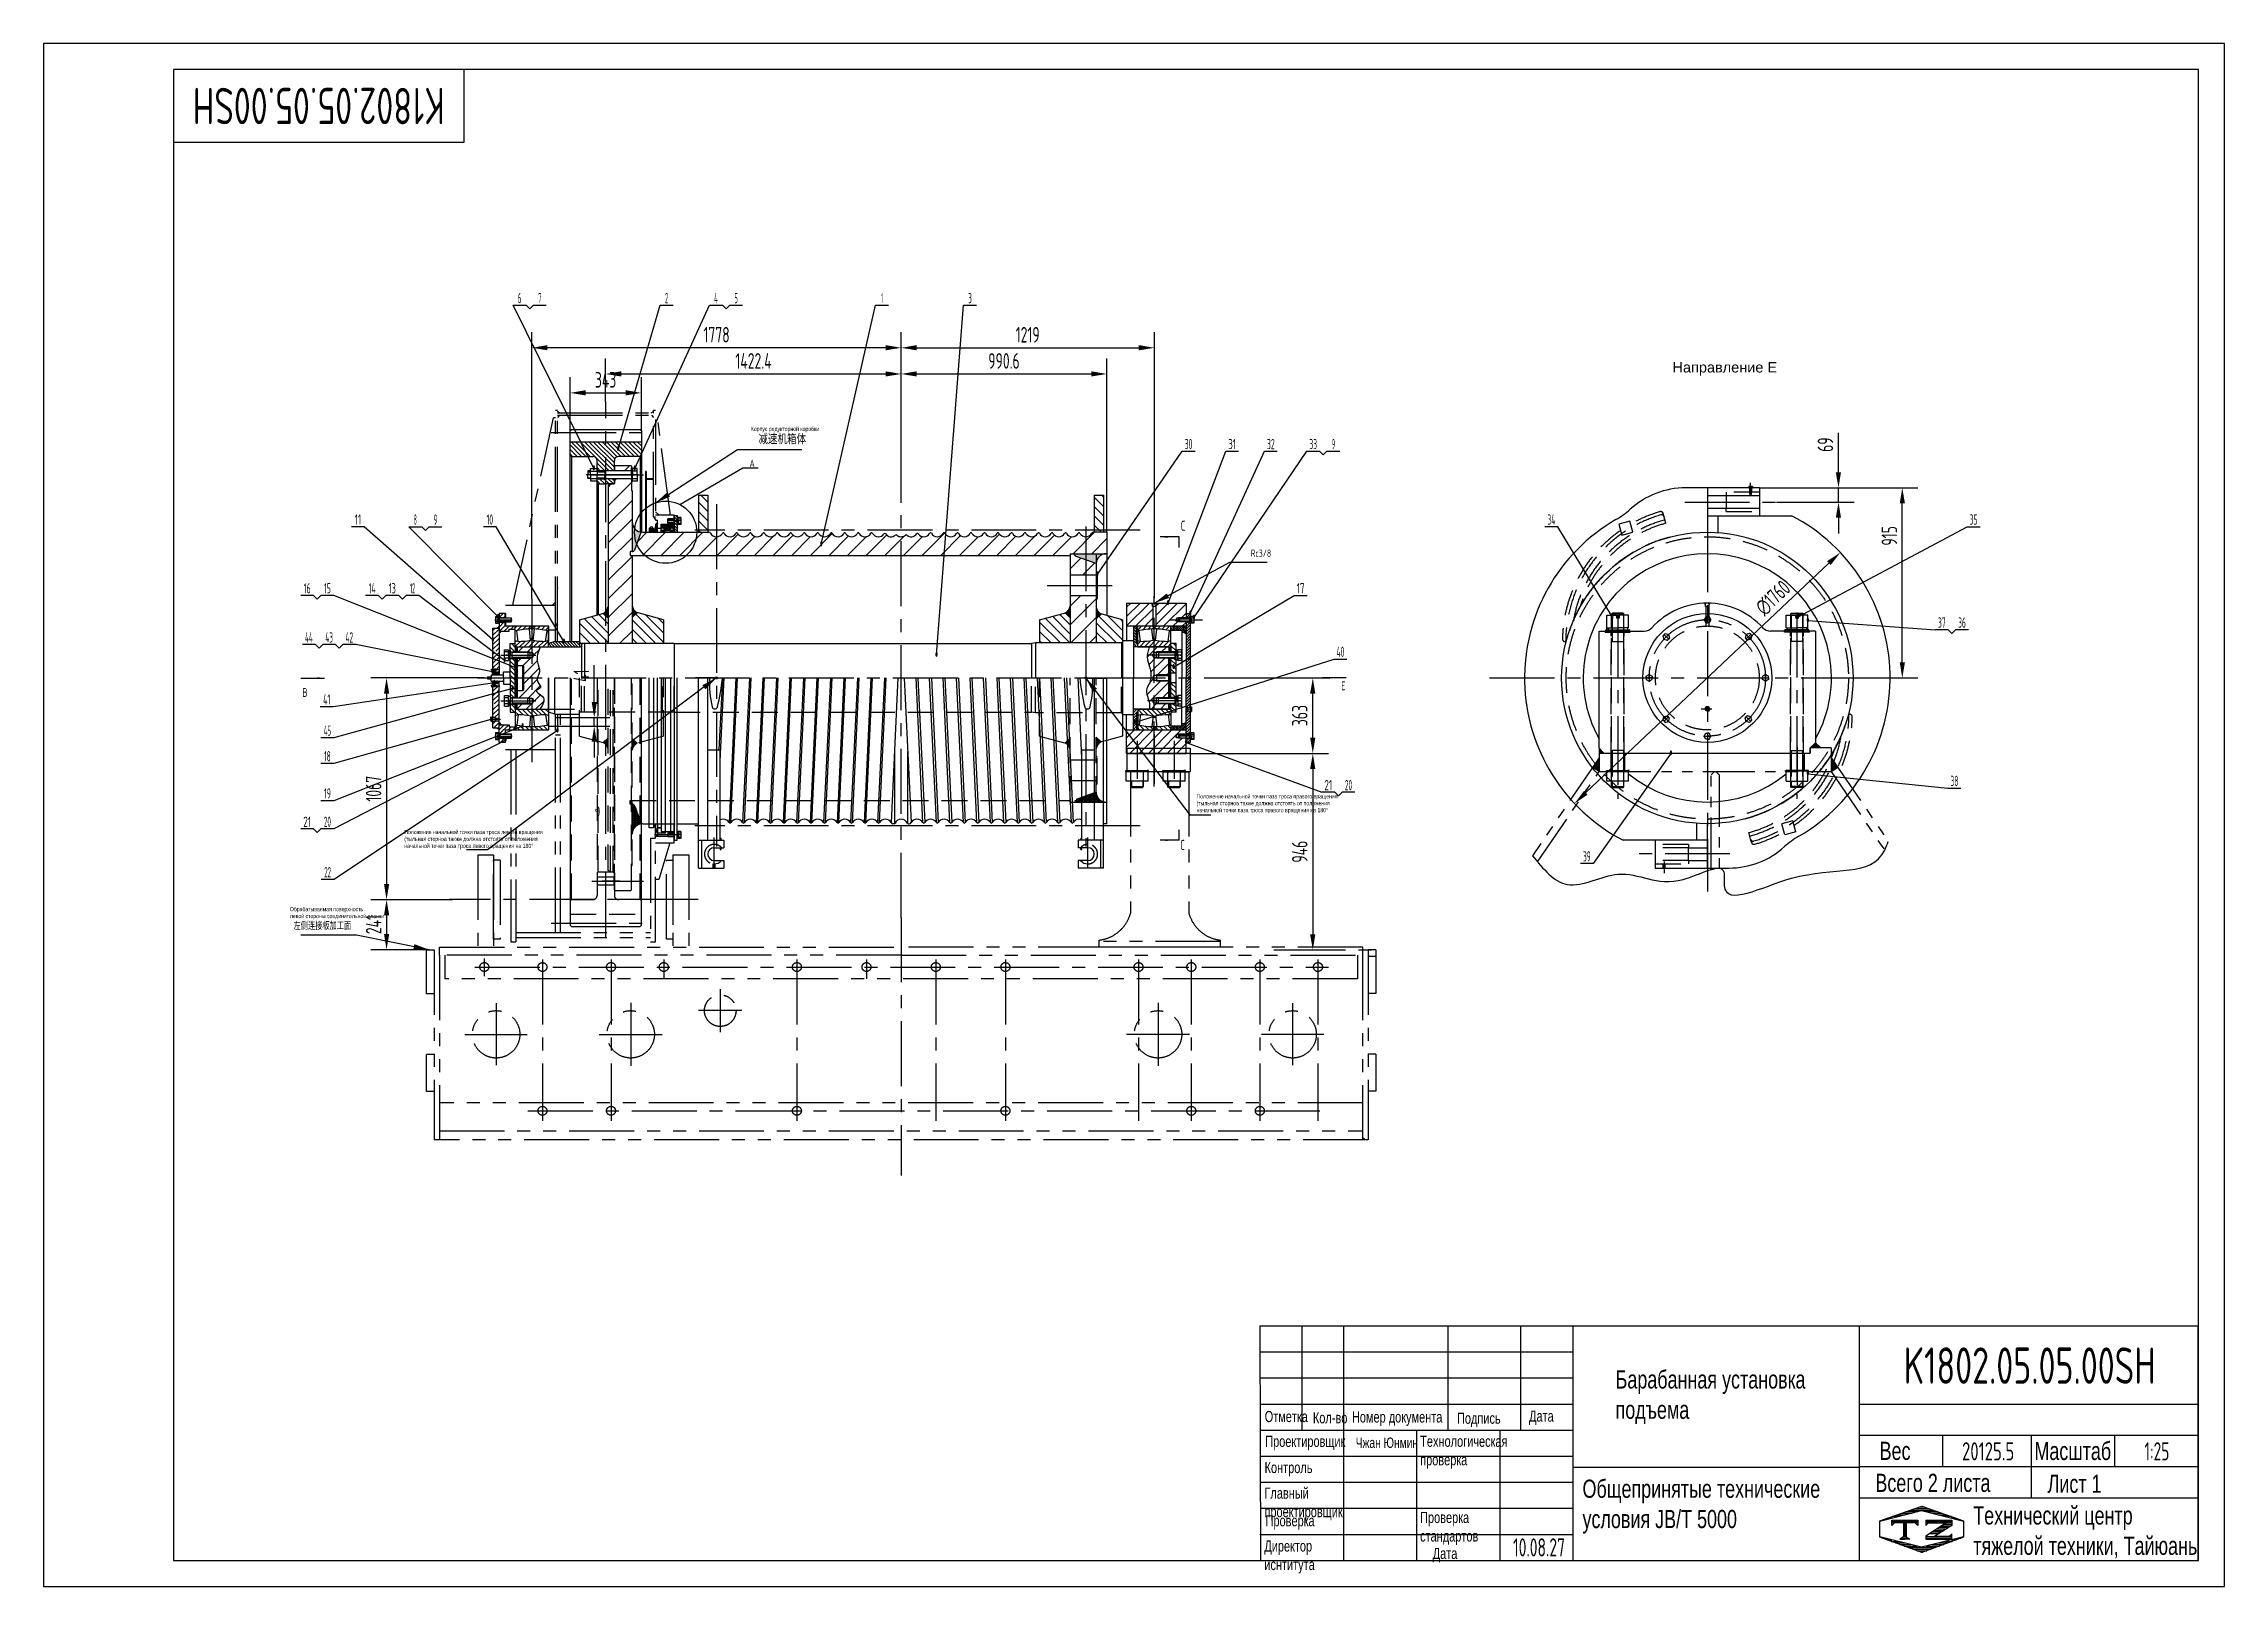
# Model space of a CAD drawing. Header units: millimetres. Extents: x 0 to 10500, y 0 to 7425.
import ezdxf
from ezdxf.enums import TextEntityAlignment as Align

# ---------------------------------------------------------------- set-up
doc = ezdxf.new("R2010")
doc.units = ezdxf.units.MM
doc.header["$LTSCALE"] = 250
for name, pattern in [('F', [0.75, 0.5, -0.25]), ('G', [2, 1.25, -0.25, 0.25, -0.25]), ('K', [2.5, 1.25, -0.25, 0.25, -0.25, 0.25, -0.25])]:
    doc.linetypes.add(name, pattern=pattern)
for name, color, linetype in [('01', 7, 'Continuous'), ('02', 1, 'Continuous'), ('04', 2, 'F'), ('05', 142, 'G'), ('07', 6, 'K'), ('08', 1, 'Continuous'), ('11', 3, 'Continuous'), ('THICK', 7, 'Continuous')]:
    doc.layers.add(name, color=color, linetype=linetype)
doc.styles.get("Standard").update_dxf_attribs({"font": 'isocp', "width": 0.707, "bigfont": 'intecad.shx'})
doc.dimstyles.new('INTE', dxfattribs={"dimscale": 25, "dimtxt": 3, "dimasz": 3, "dimexe": 3, "dimexo": 0, "dimgap": 1, "dimtad": 1, "dimdsep": 46, "dimtxsty": 'Standard', "dimcen": 0, "dimclrd": 1, "dimclre": 1, "dimclrt": 3, "dimaunit": 1, "dimadec": 0, "dimazin": 0, "dimtfac": 1, "dimtmove": 0, "dimatfit": 0, "dimfxl": 1, "dimarcsym": 0})
pattern_1 = [(135, (-266.398, 2979.695), (-22.45064, -22.45064), [])]
pattern_2 = [(0, (-3882.6335, 7295.096), (0, 6.985), [5.08, -1.905]), (90, (-3882.6335, 7295.096), (-6.985, 4e-16), [5.08, -1.905])]
pattern_3 = [(135, (862.751, 560.708), (-11.22532, -11.22532), [])]
pattern_4 = [(45, (862.75, 560.708), (-22.45064, 22.45064), [])]
pattern_5 = [(45, (-3882.634, 14795.88), (-11.22532, 11.22532), [])]
pattern_6 = [(0, (-3806.6335, 7295.096), (0, 6.985), [5.08, -1.905]), (90, (-3806.6335, 7295.096), (-6.985, 4e-16), [5.08, -1.905])]

msp = doc.modelspace()

# ---------------------------------------------------------------- texts
at = {"layer": '01', "attachment_point": 1}
for s, insert, char_height in [('{\\fArial|b0|i0|c204|p34;\\W1;\\C3;Направление Е}', (7842.618, 5892.265), 50), ('{\\fArial|b0|i0|c204|p34;\\C3;Корпус редукторной коробки}', (3405.215, 5580.76), 20), ('{\\fArial|b0|i0|c204|p34;\\C3;Положение начальной точки паза троса правого вращения\\P(тыльная сторноа также должна отстоять от положения\\Pначальной точки паза троса правого вращения на 180%%D}', (5551.042, 3812.433), 20), ('{\\fArial|b0|i0|c204|p34;\\C3;Положение начальной точки паза троса левого вращения\\P(тыльная сторноа также должна отстоять от положения\\Pначальной точки паза троса левого вращения на 180%%D}', (1736.676, 3640.625), 20), ('{\\fArial|b0|i0|c204|p34;\\C3;Обрабатываемая поверхность\\Pлевой стороны соединительной планки}', (1185.686, 3269.368), 20), ('{\\fArial|b0|i0|c204|p34;\\C3;Барабанная установка\\Pподъема}', (7568.659, 1039.781), 87.5), ('{\\fArial|b0|i0|c204|p34;Отметка}', (5879.463, 844.139), 53.4882), ('{\\fArial|b0|i0|c204|p34;Номер документа}', (6299.316, 842.101), 53.4882), ('{\\fArial|b0|i0|c204|p34;Дата}', (7152.172, 846.19), 53.4882), ('{\\fArial|b0|i0|c204|p34;Кол-во}', (6111.424, 837.986), 53.4882), ('{\\fArial|b0|i0|c204|p34;Подпись}', (6805.256, 835.935), 53.4882), ('{\\fArial|b0|i0|c204|p34;Проектировщик}', (5881.817, 724.661), 53.4882), ('{\\fArial|b0|i0|c204|p34;\\C3;Чжан Юнмин}', (6317.609, 716.464), 50), ('{\\fArial|b0|i0|c204|p34;Технологическая\\Pпроверка}', (6627.97, 725.064), 53.4882), ('{\\fArial|b0|i0|c204|p34;Вес}', (8840.142, 695.899), 87.36407), ('{\\fArial|b0|i0|c204|p34;Контроль}', (5878.744, 598.672), 53.4882), ('{\\fArial|b0|i0|c204|p34;Всего 2 листа}', (8819.651, 542.07), 87.5), ('{\\fArial|b0|i0|c204|p34;Лист 1}', (9648.724, 537.71), 87.5), ('{\\fArial|b0|i0|c204|p34;Главный\\Pпроектировщик}', (5878.271, 475.56), 53.4882), ('{\\fArial|b0|i0|c204|p34;Общепринятые технические\\Pусловия \\fArial|b0|i0|c0|p34;JB/T 5000}', (7409.436, 513.706), 87.5), ('{\\fArial|b0|i0|c204|p34;Проверка}', (5883.498, 342.533), 53.4882), ('{\\fArial|b0|i0|c204|p34;Проверка\\Pстандартов}', (6627.457, 358.424), 53.4882), ('{\\fArial|b0|i0|c204|p34;Технический центр\\Pтяжелой техники, Тайюань}', (9290.914, 385.118), 87.5), ('{\\fArial|b0|i0|c204|p34;Директор\\Pиснтитута}', (5877.448, 221.005), 53.4882), ('{\\fArial|b0|i0|c204|p34;Дата}', (6688.229, 185.254), 53.4882)]:
    msp.add_mtext(s, dxfattribs=dict(at, insert=insert, char_height=char_height))
at = {"layer": '01', "color": 3, "insert": (5811.612, 4955), "char_height": 35, "attachment_point": 7}
msp.add_mtext('Rc3/8', dxfattribs=at)
at = {"layer": '02', "width": 0.605172}
for p, p2 in [((2760.461, 5463.921), (2772.461, 5463.921)), ((2643.418, 5370.515), (2655.418, 5370.515)), ((2840.368, 5370.54), (2852.368, 5370.54)), ((3738.335, 5004.772), (3750.335, 5004.772)), ((5066.918, 4857.668), (5078.918, 4857.668)), ((5407.923, 4722.145), (5419.923, 4722.145)), ((2181.818, 4656.745), (2193.818, 4656.745)), ((5514.968, 4672.145), (5526.968, 4672.145)), ((5532.468, 4652.145), (5544.468, 4652.145)), ((7547.249, 4654.145), (7559.249, 4654.145)), ((8441.849, 4656.645), (8453.849, 4656.645)), ((8488.279, 4638.645), (8500.279, 4638.645)), ((2156.818, 4544.851), (2168.818, 4544.851)), ((2499.298, 4537.145), (2511.298, 4537.145)), ((2154.818, 4392.145), (2166.818, 4392.145)), ((2213.618, 4446.72), (2225.618, 4446.72)), ((2264.818, 4411.708), (2276.818, 4411.708)), ((4293.007, 4473.056), (4305.007, 4473.056)), ((5434.318, 4414.582), (5446.318, 4414.582)), ((2164.651, 4338.964), (2176.651, 4338.964)), ((2252.318, 4311.955), (2264.318, 4311.955)), ((2147.851, 4162.145), (2159.851, 4162.145)), ((2300.176, 4129.776), (2312.176, 4129.776)), ((2468.418, 4108.776), (2480.418, 4108.776)), ((5247.818, 4148.657), (5259.818, 4148.657)), ((2217.818, 4062.395), (2229.818, 4062.395)), ((5494.968, 4052.145), (5506.968, 4052.145)), ((7829.136, 3999.144), (7841.136, 3999.144)), ((8488.279, 3901.395), (8500.279, 3901.395))]:
    msp.add_text('●', height=20, dxfattribs=at).set_placement(p, p2, align=Align.FIT)
at = {"layer": '04', "color": 3, "width": 0.707}
for s, p in [('°', (2653.42, 3707.309)), ('）', (2668.267, 3707.309))]:
    msp.add_text(s, height=35, dxfattribs=at).set_placement(p)
at = {"layer": '05', "insert": (9585.395, 695.485), "char_height": 87.39903, "attachment_point": 1}
msp.add_mtext('{\\fArial|b0|i0|c204|p34;\\C0;Масштаб}', dxfattribs=at)
at = {"layer": '07', "color": 3, "insert": (1480.843, 3159.449), "char_height": 35, "attachment_point": 9}
msp.add_mtext('左侧连接板加工面', dxfattribs=at)
at = {"layer": '11', "width": 0.696347}
msp.add_text('K1802.05.05.00SH', height=175, rotation=180, dxfattribs=at).set_placement((1931.562, 7212.5), (718.438, 7212.5), align=Align.FIT)
at = {"layer": '11'}
for s, height, width, p, p2 in [('6', 49.497, 0.600695, (2282.689, 6175.625), (2300.517, 6175.625)), ('7', 49.497, 0.514182, (2381.96, 6175.625), (2395.958, 6175.625)), ('2', 49.497, 0.511565, (2991.778, 6175.625), (3007.226, 6175.625)), ('4', 49.497, 0.543846, (3228.181, 6175.625), (3245.679, 6175.625)), ('5', 49.497, 0.527686, (3326.562, 6175.625), (3342.009, 6175.625)), ('1', 49.497, 0.404, (4033.433, 6175.625), (4040.432, 6175.625)), ('3', 49.497, 0.580322, (4451.892, 6175.625), (4468.88, 6175.625)), ('30', 49.4975, 0.600864, (5494.134, 5473.056), (5531.334, 5473.056)), ('31', 49.4975, 0.715765, (5704.05, 5473.056), (5741.25, 5473.056)), ('32', 49.4975, 0.573679, (5890.255, 5473.056), (5927.455, 5473.056)), ('33', 49.4975, 0.581958, (6094.133, 5473.056), (6131.333, 5473.056)), ('9', 49.497, 0.502072, (6202.365, 5473.056), (6217.812, 5473.056)), ('11', 49.4975, 0.749243, (1497.369, 5109.632), (1528.892, 5109.632)), ('8', 49.497, 0.514182, (1782.446, 5109.632), (1796.444, 5109.632)), ('9', 49.497, 0.579528, (1877.885, 5109.632), (1895.715, 5109.632)), ('10', 49.4975, 0.606076, (2132.689, 5109.632), (2164.211, 5109.632)), ('34', 49.4975, 0.556706, (7241.022, 5109.632), (7278.222, 5109.632)), ('35', 49.4975, 0.581958, (9273.736, 5109.632), (9310.936, 5109.632)), ('16', 49.4975, 0.610556, (1252.414, 4778.923), (1285.645, 4778.923)), ('15', 49.4975, 0.609833, (1349.912, 4778.923), (1382.857, 4778.923)), ('14', 49.4975, 0.578769, (1565.024, 4778.923), (1597.969, 4778.923)), ('13', 49.4975, 0.621906, (1662.053, 4778.923), (1695.65, 4778.923)), ('12', 49.4975, 0.445832, (1763.959, 4778.923), (1788.455, 4778.923)), ('17', 49.4975, 0.715765, (6033.54, 4778.923), (6070.74, 4778.923)), ('37', 49.4975, 0.601243, (9120.87, 4613.577), (9158.07, 4613.577)), ('36', 49.4975, 0.578293, (9218.225, 4613.577), (9255.425, 4613.577)), ('44', 49.4975, 0.518313, (1258.685, 4542.505), (1295.885, 4542.505)), ('43', 49.4975, 0.540134, (1356.041, 4542.505), (1393.241, 4542.505)), ('42', 49.4975, 0.532994, (1453.396, 4542.505), (1490.596, 4542.505)), ('40', 49.4975, 0.556382, (6225.37, 4473.268), (6262.57, 4473.268)), ('41', 49.4975, 0.614783, (1345.554, 4243.686), (1380.548, 4243.686)), ('45', 49.4975, 0.508114, (1348.887, 4093.723), (1383.882, 4093.723)), ('18', 49.4975, 0.606, (1350.637, 3970.728), (1382.132, 3970.728)), ('38', 49.4975, 0.601243, (9181.633, 3851.816), (9218.833, 3851.816)), ('19', 49.4975, 0.593428, (1349.912, 3791.324), (1382.857, 3791.324)), ('21', 49.4975, 0.715765, (6166.903, 3831.641), (6204.103, 3831.641)), ('20', 49.4975, 0.565244, (6265.361, 3831.641), (6300.355, 3831.641)), ('21', 49.4975, 0.715765, (1250.429, 3655.167), (1287.629, 3655.167)), ('20', 49.4975, 0.549187, (1349.384, 3655.167), (1383.385, 3655.167)), ('39', 49.4975, 0.568672, (7411.844, 3488.615), (7449.044, 3488.615)), ('22', 49.4975, 0.512474, (1351.021, 3412.367), (1384.252, 3412.367)), ('K1802.05.05.00SH', 175, 0.696347, (8955.938, 975), (10169.062, 975)), ('20125.5', 87.5, 0.685982, (9236.708, 606.25), (9488.292, 606.25)), ('1:25', 87.5, 0.656293, (10114.949, 606.25), (10235.051, 606.25)), ('10.08.27', 87.5, 0.642055, (7075, 143.75), (7325, 143.75))]:
    msp.add_text(s, height=height, dxfattribs=dict(at, width=width)).set_placement(p, p2, align=Align.FIT)
at = {"layer": '11', "width": 0.707}
for s, height, p in [('C', 49, (5475.111, 5065.857)), ('B', 42, (1246.254, 4268.576)), ('E', 42, (6247.637, 4300.513)), ('C', 49, (5472.527, 3529.133))]:
    msp.add_text(s, height=height, dxfattribs=at).set_placement(p, align=Align.BOTTOM_LEFT)
at = {"layer": '11', "color": 3, "insert": (3441.428, 5496.673), "char_height": 50, "attachment_point": 7}
msp.add_mtext('减速机箱体', dxfattribs=at)
at = {"layer": '11', "color": 3, "linetype": 'Continuous', "insert": (3398.91, 5422.076), "char_height": 35, "width": 27.077, "attachment_point": 1}
msp.add_mtext('A', dxfattribs=at)

# ---------------------------------------------------------------- blocks, each defined once
blk = doc.blocks.new('*D224')
at = {"layer": '08', "color": 1, "lineweight": -2, "transparency": 16777216}
for p, q in [((4129, 5413), (4129, 6036)), ((5348, 4756), (5348, 6036)), ((4204, 5961), (5273, 5961))]:
    blk.add_line(p, q, dxfattribs=at)
at = {"layer": '08', "color": 1, "transparency": 16777216}
for points in [[(4204, 5974), (4204, 5949), (4129, 5961)], [(5273, 5974), (5273, 5949), (5348, 5961)]]:
    blk.add_solid(points, dxfattribs=at)
at = {"layer": 'Defpoints', "color": 0, "transparency": 16777216}
for p in [(5348, 5961), (4129, 5413), (5348, 4756)]:
    blk.add_point(p, dxfattribs=at)
at = {"layer": '08', "color": 3, "transparency": 16777216, "insert": (4738, 6024), "char_height": 75, "attachment_point": 5}
blk.add_mtext('1219', dxfattribs=at)
blk = doc.blocks.new('*D225')
at = {"layer": '08', "color": 1, "lineweight": -2, "transparency": 16777216}
for p, q in [((4129, 5215), (4129, 5910)), ((5119, 5074), (5119, 5910)), ((4204, 5835), (5044, 5835))]:
    blk.add_line(p, q, dxfattribs=at)
at = {"layer": '08', "color": 1, "transparency": 16777216}
for points in [[(4204, 5848), (4204, 5823), (4129, 5835)], [(5044, 5848), (5044, 5823), (5119, 5835)]]:
    blk.add_solid(points, dxfattribs=at)
at = {"layer": 'Defpoints', "color": 0, "transparency": 16777216}
for p in [(5119, 5835), (4129, 5215), (5119, 5074)]:
    blk.add_point(p, dxfattribs=at)
at = {"layer": '08', "color": 3, "transparency": 16777216, "insert": (4624, 5898), "char_height": 75, "attachment_point": 5}
blk.add_mtext('990.6', dxfattribs=at)
blk = doc.blocks.new('re')
at = {"layer": '05', "color": 142, "linetype": 'G'}
for p, q in [((29816, 11247), (29816, 10004)), ((28089, 11044), (28089, 10268)), ((28419, 11044), (28419, 10268)), ((29314, 11044), (29314, 10268)), ((29983, 11044), (29983, 10268)), ((30318, 11044), (30318, 10268)), ((30959, 11044), (30959, 10268)), ((31213, 11044), (31213, 10268)), ((31543, 11044), (31543, 10268)), ((31823, 11044), (31823, 10268)), ((27764, 11008), (31873, 11008)), ((27866, 10834), (27866, 10535)), ((27716, 10684), (28016, 10684)), ((28019, 10316), (31873, 10316))]:
    blk.add_line(p, q, dxfattribs=at)
at = {"layer": '07', "color": 6, "linetype": 'K'}
for p, q in [((30953, 12097), (30953, 11913)), ((31035, 12128), (31035, 11892)), ((31130, 12097), (31130, 11913)), ((30902, 12062), (31207, 12062)), ((30902, 12062), (30902, 11948)), ((31207, 12036), (30902, 12036)), ((31207, 12062), (31207, 11948)), ((31207, 11948), (30902, 11948)), ((30921, 11948), (30921, 11268)), ((30921, 11948), (30921, 11932)), ((30921, 11948), (30921, 11932)), ((31074, 11948), (31201, 11948)), ((31201, 11948), (31201, 11268)), ((31201, 11948), (31201, 11932)), ((31201, 11948), (31201, 11948)), ((27778, 11548), (27778, 11103)), ((27778, 11548), (27854, 11548)), ((27854, 11548), (27854, 11103)), ((27886, 11523), (27854, 11523)), ((27854, 11142), (27854, 11523)), ((27886, 11523), (27886, 11142)), ((28686, 11142), (28686, 11523)), ((28686, 11523), (28717, 11523)), ((28717, 11548), (28717, 11103)), ((28717, 11548), (28793, 11548)), ((28717, 11523), (28717, 11142)), ((28793, 11548), (28793, 11103)), ((27886, 11142), (27854, 11142)), ((28717, 11142), (28686, 11142)), ((30769, 11103), (30769, 11138)), ((31353, 11131), (30769, 11131)), ((31353, 11103), (31353, 11138)), ((27568, 11090), (27568, 10176)), ((29816, 11065), (27568, 11065)), ((27593, 11103), (29816, 11103)), ((27593, 11065), (27593, 11103)), ((27593, 11065), (27593, 10354)), ((27619, 11065), (27619, 10951)), ((27809, 11049), (27809, 10964)), ((28673, 11044), (28673, 10951)), ((29649, 11044), (29649, 10951)), ((32039, 11103), (29816, 11103)), ((29816, 11065), (32064, 11065)), ((30769, 11119), (30769, 11119)), ((30769, 11103), (30769, 11119)), ((31353, 11103), (30769, 11103)), ((32013, 11065), (32013, 10951)), ((32038, 11065), (32038, 10354)), ((32039, 11065), (32039, 11103)), ((32064, 11090), (32064, 10176)), ((32102, 11090), (32064, 11090)), ((32102, 11059), (32064, 11059)), ((32102, 11090), (32102, 10881)), ((32013, 10951), (27619, 10951)), ((27530, 10881), (27568, 10881)), ((28514, 10836), (28514, 10532)), ((28945, 10902), (28945, 10695)), ((31053, 10836), (31053, 10532)), ((31701, 10834), (31701, 10535)), ((32102, 10881), (32064, 10881)), ((29049, 10798), (28841, 10798)), ((28362, 10684), (28666, 10684)), ((31205, 10684), (30901, 10684)), ((31851, 10684), (31551, 10684)), ((27530, 10589), (27568, 10589)), ((32102, 10589), (32064, 10589)), ((32102, 10589), (32102, 10411)), ((27530, 10411), (27568, 10411)), ((32102, 10411), (32064, 10411)), ((32038, 10354), (27593, 10354)), ((27593, 10354), (27593, 10176)), ((32038, 10354), (32038, 10176)), ((27593, 10220), (32038, 10220)), ((32051, 10176), (32038, 10189)), ((32064, 10176), (27568, 10176))]:
    blk.add_line(p, q, dxfattribs=at)
for centre, radius in [((27809, 11008), 21.5), ((28089, 11008), 21.5), ((28419, 11008), 21.5), ((28673, 11008), 21.5), ((29314, 11008), 21.5), ((29649, 11008), 21.5), ((29983, 11008), 21.5), ((30318, 11008), 21.5), ((30959, 11008), 21.5), ((31213, 11008), 21.5), ((31543, 11008), 21.5), ((31823, 11008), 21.5), ((28945, 10798), 76), ((27866, 10684), 114), ((28514, 10684), 114), ((31053, 10684), 114), ((31701, 10684), 114), ((28089, 10316), 21.5), ((28419, 10316), 21.5), ((29314, 10316), 21.5), ((30318, 10316), 21.5), ((31213, 10316), 21.5), ((31543, 10316), 21.5)]:
    blk.add_circle(centre, radius, dxfattribs=at)
for centre, start, end in [((30748, 11315), 276.6185, 344.7356), ((31374, 11315), 195.2644, 263.3815)]:
    blk.add_arc(centre, 179, start, end, dxfattribs=at)
blk = doc.blocks.new('*D226')
at = {"layer": '08', "color": 1, "lineweight": -2, "transparency": 16777216}
for p, q in [((2121, 4372), (1576, 4372)), ((1651, 4297), (1651, 3380)), ((1968, 3305), (1576, 3305))]:
    blk.add_line(p, q, dxfattribs=at)
at = {"layer": '08', "color": 1, "transparency": 16777216}
for points in [[(1639, 4297), (1664, 4297), (1651, 4372)], [(1639, 3380), (1664, 3380), (1651, 3305)]]:
    blk.add_solid(points, dxfattribs=at)
at = {"layer": 'Defpoints', "color": 0, "transparency": 16777216}
for p in [(2121, 4372), (1651, 3305), (1968, 3305)]:
    blk.add_point(p, dxfattribs=at)
at = {"layer": '08', "color": 3, "transparency": 16777216, "insert": (1589, 3839), "char_height": 75, "attachment_point": 5, "rotation": 90}
blk.add_mtext('1067', dxfattribs=at)
blk = doc.blocks.new('*D227')
at = {"layer": '08', "color": 1, "lineweight": -2, "transparency": 16777216}
for p, q in [((2351, 4753), (2351, 6036)), ((4129, 5215), (4129, 6036)), ((4054, 5961), (2426, 5961))]:
    blk.add_line(p, q, dxfattribs=at)
at = {"layer": '08', "color": 1, "transparency": 16777216}
for points in [[(2426, 5974), (2426, 5949), (2351, 5961)], [(4054, 5974), (4054, 5949), (4129, 5961)]]:
    blk.add_solid(points, dxfattribs=at)
at = {"layer": 'Defpoints', "color": 0, "transparency": 16777216}
for p in [(2351, 5961), (4129, 5215), (2351, 4753)]:
    blk.add_point(p, dxfattribs=at)
at = {"layer": '08', "color": 3, "transparency": 16777216, "insert": (3240, 6024), "char_height": 75, "attachment_point": 5}
blk.add_mtext('1778', dxfattribs=at)
blk = doc.blocks.new('e')
at = {"layer": '02', "linetype": 'Continuous'}
h = blk.add_hatch(dxfattribs=at)
h.set_pattern_fill('LINE', color=1, scale=5, angle=45, style=0)
h.set_pattern_definition([(45, (-10498.824, 8951.033), (-11.22532, 11.22532), [])])
h.paths.add_polyline_path([(-2, 235), (-2, 243), (-2, 246), (-7, 246), (-7, 250), (-80, 250), (-80, 226, -0.059237)])
h.paths.add_polyline_path([(80, 226), (80, 250), (7, 250), (7, 246), (2, 246), (2, 243), (2, 235, -0.059237)])
h.paths.add_polyline_path([(80, 150), (80, 180), (66, 176, -0.045229), (6, 181), (7, 188), (0, 188), (0, 150)])
h.paths.add_polyline_path([(-66, 176), (-80, 180), (-80, 150), (0, 150), (0, 188), (-7, 188), (-6, 181, -0.045229)])
at = {"layer": '01'}
for p, q in [((-80, 150), (-80, 250)), ((-80, 250), (80, 250)), ((-66, 176), (-73, 227)), ((-6, 181), (-12, 235)), ((-7, 250), (-7, 246)), ((-7, 246), (-2, 246)), ((-2, 246), (-2, 243)), ((-2, 243), (-2, 235)), ((7, 246), (2, 246)), ((2, 246), (2, 243)), ((2, 243), (2, 235)), ((6, 181), (12, 235)), ((7, 250), (7, 246)), ((66, 176), (73, 227)), ((80, 150), (80, 250)), ((-80, 180), (-66, 176)), ((-80, 150), (80, 150)), ((0, 188), (-7, 188)), ((0, 188), (7, 188)), ((80, 180), (66, 176))]:
    blk.add_line(p, q, dxfattribs=at)
for centre, start, end in [((0, -98), 90, 103.8651), ((0, -98), 76.1349, 90), ((-68, 510), 270.2241, 280.5827), ((68, 510), 259.4173, 269.7759)]:
    blk.add_arc(centre, 334, start, end, dxfattribs=at)
blk = doc.blocks.new('*U217')
at = {"layer": '01'}
for p, q in [((-15, 5), (-15, 0)), ((0, 5), (-15, 5)), ((-15, 0), (0, 0)), ((0, 0), (-3, 5)), ((0, 5), (3, 0)), ((0, 5), (15, 5)), ((15, 0), (0, 0)), ((15, 5), (15, 0))]:
    blk.add_line(p, q, dxfattribs=at)
at = {"layer": '05'}
blk.add_line((0, 7), (0, -2), dxfattribs=at)
blk = doc.blocks.new('*U213')
at = {"layer": '01'}
for p, q in [((-23, 8), (-23, 0)), ((0, 8), (-23, 8)), ((-23, 0), (0, 0)), ((0, 0), (-4, 8)), ((0, 8), (4, 0)), ((0, 8), (23, 8)), ((23, 0), (0, 0)), ((23, 8), (23, 0))]:
    blk.add_line(p, q, dxfattribs=at)
at = {"layer": '05'}
blk.add_line((0, 10), (0, -2), dxfattribs=at)
blk = doc.blocks.new('wtwtrwt')
at = {"layer": '02', "linetype": 'Continuous'}
h = blk.add_hatch(dxfattribs=at)
h.set_pattern_fill('ANSI31', color=1, scale=0.5, style=0)
h.set_pattern_definition([(45, (-12, 0), (-1.122532, 1.122532), [])])
h.paths.add_polyline_path([(365, 563), (365, 567), (353, 567), (353, 563), (356, 563, -0.250683), (357, 562), (358, 561), (358, 559, 0.377139), (361, 555), (365, 555), (365, 557), (362, 557, -0.534579), (359, 556, -0.485131), (361, 563)])
h.paths.add_polyline_path([(359, 523, -0.534579), (362, 523), (365, 523), (365, 525), (361, 525, 0.377139), (358, 521), (358, 518), (357, 517, -0.250683), (356, 517), (353, 517), (353, 512), (365, 512), (365, 517), (361, 517, -0.485131)])
at = {"layer": '01', "color": 7, "linetype": 'Continuous'}
for p, q in [((353, 567), (365, 567)), ((365, 567), (365, 563)), ((353, 512), (365, 512)), ((365, 512), (365, 517))]:
    blk.add_line(p, q, dxfattribs=at)
at = {"layer": '01'}
for p, q in [((353, 563), (356, 563)), ((357, 562), (358, 561)), ((358, 559), (358, 561)), ((361, 563), (365, 563)), ((361, 555), (365, 555)), ((365, 557), (362, 557)), ((365, 555), (365, 557)), ((353, 517), (356, 517)), ((357, 517), (358, 518)), ((358, 521), (358, 518)), ((361, 525), (365, 525)), ((361, 517), (365, 517)), ((365, 523), (362, 523)), ((365, 525), (365, 523))]:
    blk.add_line(p, q, dxfattribs=at)
for centre, radius in [((360, 557), 1.4), ((360, 557), 1.05), ((360, 522), 1.4), ((360, 522), 1.05)]:
    blk.add_circle(centre, radius, dxfattribs=at)
for centre, radius, start, end in [((356, 562), 1, 33.7078, 90), ((363, 559), 4.25, 112.9932, 216.511), ((362, 558), 3.83, 175.3112, 257.9649), ((356, 518), 1, 270, 326.2922), ((362, 521), 3.83, 102.0351, 184.6888), ((363, 520), 4.25, 143.489, 247.0068)]:
    blk.add_arc(centre, radius, start, end, dxfattribs=at)
at = {"layer": '05'}
for p, q in [((362, 557), (359, 557)), ((360, 559), (360, 556)), ((362, 522), (359, 522)), ((360, 521), (360, 524))]:
    blk.add_line(p, q, dxfattribs=at)
blk = doc.blocks.new('*D222')
at = {"layer": '08', "color": 1, "lineweight": -2, "transparency": 16777216}
for p, q in [((2706, 5703), (2706, 5910)), ((4129, 5215), (4129, 5910)), ((2781, 5835), (4054, 5835))]:
    blk.add_line(p, q, dxfattribs=at)
at = {"layer": '08', "color": 1, "transparency": 16777216}
for points in [[(2781, 5848), (2781, 5823), (2706, 5835)], [(4054, 5848), (4054, 5823), (4129, 5835)]]:
    blk.add_solid(points, dxfattribs=at)
at = {"layer": 'Defpoints', "color": 0, "transparency": 16777216}
for p in [(4129, 5835), (2706, 5703), (4129, 5215)]:
    blk.add_point(p, dxfattribs=at)
at = {"layer": '08', "color": 3, "transparency": 16777216, "insert": (3418, 5898), "char_height": 75, "attachment_point": 5}
blk.add_mtext('1422.4', dxfattribs=at)
blk = doc.blocks.new('*U212')
at = {"layer": '01'}
for p, q in [((-15, 5), (-15, 0)), ((0, 5), (-15, 5)), ((-15, 0), (0, 0)), ((0, 0), (-3, 5)), ((0, 5), (3, 0)), ((0, 5), (15, 5)), ((15, 0), (0, 0)), ((15, 5), (15, 0))]:
    blk.add_line(p, q, dxfattribs=at)
at = {"layer": '05'}
blk.add_line((0, 7), (0, -2), dxfattribs=at)
blk = doc.blocks.new('*D223')
at = {"layer": '08', "color": 1, "lineweight": -2, "transparency": 16777216}
for p, q in [((2651, 4256), (2651, 4434)), ((2464, 4140), (2726, 4140)), ((2474, 4181), (2726, 4181)), ((2651, 4140), (2651, 4181)), ((2651, 4065), (2651, 3990))]:
    blk.add_line(p, q, dxfattribs=at)
at = {"layer": '08', "color": 1, "transparency": 16777216}
for points in [[(2639, 4256), (2664, 4256), (2651, 4181)], [(2639, 4065), (2664, 4065), (2651, 4140)]]:
    blk.add_solid(points, dxfattribs=at)
at = {"layer": 'Defpoints', "color": 0, "transparency": 16777216}
for p in [(2464, 4140), (2474, 4181), (2651, 4181)]:
    blk.add_point(p, dxfattribs=at)
at = {"layer": '08', "color": 3, "transparency": 16777216, "insert": (2589, 4383), "char_height": 75, "attachment_point": 5, "rotation": 90}
blk.add_mtext('41', dxfattribs=at)
blk = doc.blocks.new('*U216')
at = {"layer": '01'}
for p, q in [((-31, 0), (-31, 30)), ((-31, 30), (0, 30)), ((-31, 18), (0, 18)), ((0, 30), (0, 0)), ((0, -30), (0, 0)), ((-31, 0), (-31, -30)), ((-31, -18), (0, -18)), ((-31, -30), (0, -30))]:
    blk.add_line(p, q, dxfattribs=at)
at = {"layer": '05'}
blk.add_line((-32, 0), (1, 0), dxfattribs=at)
blk = doc.blocks.new('*D228')
at = {"layer": '08', "color": 1, "lineweight": -2, "transparency": 16777216}
for p, q in [((2535, 5563), (2535, 5819)), ((2878, 5563), (2878, 5819)), ((2610, 5744), (2803, 5744))]:
    blk.add_line(p, q, dxfattribs=at)
at = {"layer": '08', "color": 1, "transparency": 16777216}
for points in [[(2610, 5757), (2610, 5732), (2535, 5744)], [(2803, 5757), (2803, 5732), (2878, 5744)]]:
    blk.add_solid(points, dxfattribs=at)
at = {"layer": 'Defpoints', "color": 0, "transparency": 16777216}
for p in [(2878, 5744), (2535, 5563), (2878, 5563)]:
    blk.add_point(p, dxfattribs=at)
at = {"layer": '08', "color": 3, "transparency": 16777216, "insert": (2706, 5807), "char_height": 75, "attachment_point": 5}
blk.add_mtext('343', dxfattribs=at)
blk = doc.blocks.new('*D229')
at = {"layer": '08', "color": 1, "lineweight": -2, "transparency": 16777216}
for p, q in [((5518, 4009), (6186, 4009)), ((6111, 3934), (6111, 3138)), ((5923, 3063), (6186, 3063))]:
    blk.add_line(p, q, dxfattribs=at)
at = {"layer": '08', "color": 1, "transparency": 16777216}
for points in [[(6098, 3934), (6123, 3934), (6111, 4009)], [(6098, 3138), (6123, 3138), (6111, 3063)]]:
    blk.add_solid(points, dxfattribs=at)
at = {"layer": 'Defpoints', "color": 0, "transparency": 16777216}
for p in [(5518, 4009), (5923, 3063), (6111, 3063)]:
    blk.add_point(p, dxfattribs=at)
at = {"layer": '08', "color": 3, "transparency": 16777216, "insert": (6048, 3536), "char_height": 75, "attachment_point": 5, "rotation": 90}
blk.add_mtext('946', dxfattribs=at)
blk = doc.blocks.new('ert')
at = {"layer": '07', "linetype": 'K'}
h = blk.add_hatch(dxfattribs=at)
h.set_pattern_fill('_USER', color=6, scale=5, angle=45, style=0, double=1, pattern_type=0)
h.set_pattern_definition([(45, (6254.2764, -16652.6666), (-3.535534, 3.535534), []), (135, (6254.2764, -16652.6666), (-3.535534, -3.535534), [])])
h.paths.add_polyline_path([(10266, -10856), (10297, -10877), (10297, -10810)])
h.paths.add_polyline_path([(11415, -10877), (11447, -10856), (11415, -10810)])
at = {"layer": '07', "color": 6, "linetype": 'K', "ltscale": 0.8}
for p, q in [((10297, -10810), (9976, -11282)), ((10297, -10789), (11311, -10789)), ((10297, -10789), (10297, -10877)), ((10354, -10789), (10354, -10873)), ((10387, -10735), (10387, -10943)), ((10420, -10789), (10420, -10873)), ((11217, -10789), (11217, -10873)), ((11251, -10757), (11251, -10943)), ((11284, -10789), (11284, -10873)), ((11314, -10763), (11314, -10786)), ((11415, -10763), (11314, -10763)), ((11415, -10763), (11415, -10877)), ((11415, -10810), (11690, -11213)), ((10001, -11312), (10297, -10877)), ((10297, -10877), (10266, -10856)), ((10297, -10877), (11415, -10877)), ((10853, -10877), (10837, -10893)), ((10837, -11348), (10837, -10893)), ((10853, -10877), (10859, -10877)), ((10859, -10877), (10875, -10893)), ((10875, -10893), (10875, -11342)), ((11415, -10877), (11447, -10856)), ((11415, -10877), (11672, -11255))]:
    blk.add_line(p, q, dxfattribs=at)
at = {"layer": '07', "color": 6, "linetype": 'K'}
for p, q in [((10340, -10877), (10340, -10873)), ((10340, -10873), (10435, -10873)), ((10435, -10877), (10435, -10873)), ((11203, -10877), (11203, -10873)), ((11203, -10873), (11298, -10873)), ((11298, -10877), (11298, -10873))]:
    blk.add_line(p, q, dxfattribs=at)
at = {"layer": '07', "color": 6, "linetype": 'K', "ltscale": 0.8}
blk.add_arc((11311, -10786), 3, 270, 0, dxfattribs=at)
blk = doc.blocks.new('*D230')
at = {"layer": '08', "color": 1, "lineweight": -2, "transparency": 16777216}
blk.add_line((7425, 3820), (8596, 4925), dxfattribs=at)
at = {"layer": '08', "color": 1, "transparency": 16777216}
for points in [[(8587, 4934), (8605, 4916), (8651, 4976)], [(7417, 3829), (7434, 3810), (7371, 3768)]]:
    blk.add_solid(points, dxfattribs=at)
at = {"layer": 'Defpoints', "color": 0, "transparency": 16777216}
for p in [(8651, 4976), (7371, 3768)]:
    blk.add_point(p, dxfattribs=at)
at = {"layer": '08', "color": 3, "transparency": 16777216, "insert": (8327, 4757), "char_height": 75, "attachment_point": 5, "rotation": 43.3461}
blk.add_mtext('∅1760', dxfattribs=at)
blk = doc.blocks.new('*U215')
at = {"layer": '01'}
for p, q in [((0, 16), (-15, 8)), ((-15, 8), (-15, 0)), ((-15, -8), (-15, 0)), ((15, 8), (0, 16)), ((15, 0), (15, 8)), ((15, 0), (15, -8)), ((0, -16), (-15, -8)), ((15, -8), (0, -16))]:
    blk.add_line(p, q, dxfattribs=at)
at = {"layer": '05'}
for p, q in [((-17, 0), (16, 0)), ((0, -18), (0, 18))]:
    blk.add_line(p, q, dxfattribs=at)
blk = doc.blocks.new('*D231')
at = {"layer": '08', "color": 1, "lineweight": -2, "transparency": 16777216}
for p, q in [((5590, 4372), (6186, 4372)), ((6111, 4084), (6111, 4297)), ((5606, 4009), (6186, 4009))]:
    blk.add_line(p, q, dxfattribs=at)
at = {"layer": '08', "color": 1, "transparency": 16777216}
for points in [[(6098, 4297), (6123, 4297), (6111, 4372)], [(6098, 4084), (6123, 4084), (6111, 4009)]]:
    blk.add_solid(points, dxfattribs=at)
at = {"layer": 'Defpoints', "color": 0, "transparency": 16777216}
for p in [(5590, 4372), (6111, 4372), (5606, 4009)]:
    blk.add_point(p, dxfattribs=at)
at = {"layer": '08', "color": 3, "transparency": 16777216, "insert": (6048, 4191), "char_height": 75, "attachment_point": 5, "rotation": 90}
blk.add_mtext('363', dxfattribs=at)
blk = doc.blocks.new('*U214')
at = {"layer": '01'}
for p, q in [((-15, 5), (-15, 0)), ((0, 5), (-15, 5)), ((-15, 0), (0, 0)), ((0, 0), (-3, 5)), ((0, 5), (3, 0)), ((0, 5), (15, 5)), ((15, 0), (0, 0)), ((15, 5), (15, 0))]:
    blk.add_line(p, q, dxfattribs=at)
at = {"layer": '05'}
blk.add_line((0, 7), (0, -2), dxfattribs=at)
blk = doc.blocks.new('*D219')
at = {"layer": '08', "color": 1, "lineweight": -2, "transparency": 16777216}
for p, q in [((8642, 5362), (8642, 5552)), ((8343, 5287), (8717, 5287)), ((8642, 5218), (8642, 5287)), ((8343, 5218), (8717, 5218)), ((8642, 5143), (8642, 5068))]:
    blk.add_line(p, q, dxfattribs=at)
at = {"layer": '08', "color": 1, "transparency": 16777216}
for points in [[(8629, 5362), (8654, 5362), (8642, 5287)], [(8629, 5143), (8654, 5143), (8642, 5218)]]:
    blk.add_solid(points, dxfattribs=at)
at = {"layer": 'Defpoints', "color": 0, "transparency": 16777216}
for p in [(8343, 5287), (8642, 5287), (8343, 5218)]:
    blk.add_point(p, dxfattribs=at)
at = {"layer": '08', "color": 3, "transparency": 16777216, "insert": (8579, 5495), "char_height": 75, "attachment_point": 5, "rotation": 90}
blk.add_mtext('69', dxfattribs=at)
blk = doc.blocks.new('*D220')
at = {"layer": '08', "color": 1, "lineweight": -2, "transparency": 16777216}
for p, q in [((8263, 5287), (9024, 5287)), ((8949, 4447), (8949, 5212)), ((8739, 4372), (9024, 4372))]:
    blk.add_line(p, q, dxfattribs=at)
at = {"layer": '08', "color": 1, "transparency": 16777216}
for points in [[(8937, 5212), (8962, 5212), (8949, 5287)], [(8937, 4447), (8962, 4447), (8949, 4372)]]:
    blk.add_solid(points, dxfattribs=at)
at = {"layer": 'Defpoints', "color": 0, "transparency": 16777216}
for p in [(8263, 5287), (8949, 5287), (8739, 4372)]:
    blk.add_point(p, dxfattribs=at)
at = {"layer": '08', "color": 3, "transparency": 16777216, "insert": (8887, 5056), "char_height": 75, "attachment_point": 5, "rotation": 90}
blk.add_mtext('915', dxfattribs=at)
blk = doc.blocks.new('*D221')
at = {"layer": '08', "color": 1, "lineweight": -2, "transparency": 16777216}
for p, q in [((1968, 3305), (1576, 3305)), ((1651, 3230), (1651, 3139)), ((1856, 3064), (1576, 3064))]:
    blk.add_line(p, q, dxfattribs=at)
at = {"layer": '08', "color": 1, "transparency": 16777216}
for points in [[(1639, 3230), (1664, 3230), (1651, 3305)], [(1639, 3139), (1664, 3139), (1651, 3064)]]:
    blk.add_solid(points, dxfattribs=at)
at = {"layer": 'Defpoints', "color": 0, "transparency": 16777216}
for p in [(1968, 3305), (1651, 3064), (1856, 3064)]:
    blk.add_point(p, dxfattribs=at)
at = {"layer": '08', "color": 3, "transparency": 16777216, "insert": (1589, 3185), "char_height": 75, "attachment_point": 5, "rotation": 90}
blk.add_mtext('241', dxfattribs=at)
blk = doc.blocks.new('*U239', base_point=(251.96, 168.31))
at = {"layer": '01'}
for p, q in [((251.96, 168.31), (251.96, 182.31)), ((195.96, 168.31), (251.96, 168.31))]:
    blk.add_line(p, q, dxfattribs=at)
blk = doc.blocks.new('*U240')
at = {"layer": '04'}
blk.add_blockref('*U239', (0, 0), dxfattribs=at)
blk = doc.blocks.new('*U241')
at = {"layer": '01'}
for points in [[(415, 292), (25, 292)], [(25, 292), (25, 5)], [(415, 5), (415, 292)], [(25, 5), (415, 5)]]:
    blk.add_lwpolyline(points, dxfattribs=at)
at = {"layer": '02'}
for points in [[(420, 297), (0, 297)], [(0, 297), (0, 0)], [(420, 0), (420, 297)], [(0, 0), (420, 0)]]:
    blk.add_lwpolyline(points, dxfattribs=at)
blk = doc.blocks.new('*X245')
at = {"color": 0}
for p, q in [((127.06, 7.8), (132.06, 7.8)), ((127.06, 7.5), (132.06, 7.5)), ((127.06, 7.2), (127.32, 7.2)), ((127.84, 5.4), (129.64, 5.4)), ((128.3, 5.7), (130.1, 5.7)), ((128.77, 6), (130.57, 6)), ((129.23, 6.3), (131.04, 6.3)), ((129.7, 6.6), (131.51, 6.6)), ((130.16, 6.9), (131.98, 6.9)), ((130.62, 7.2), (132.06, 7.2))]:
    blk.add_line(p, q, dxfattribs=at)
blk = doc.blocks.new('*X246')
at = {"color": 0}
for p, q in [((127.06, 4.8), (132.06, 4.8)), ((127.06, 4.5), (132.06, 4.5)), ((131.84, 5.1), (132.06, 5.1))]:
    blk.add_line(p, q, dxfattribs=at)
blk = doc.blocks.new('*X244')
at = {"color": 0}
for p, q in [((122.34, 4.5), (123.72, 4.5)), ((122.82, 4.8), (123.24, 4.8))]:
    blk.add_line(p, q, dxfattribs=at)
blk = doc.blocks.new('*X243')
at = {"color": 0}
for p, q in [((120.53, 7.8), (125.53, 7.8)), ((120.53, 7.5), (125.53, 7.5)), ((120.53, 7.2), (120.79, 7.2)), ((125.27, 7.2), (125.53, 7.2))]:
    blk.add_line(p, q, dxfattribs=at)
blk = doc.blocks.new('*X242')
at = {"color": 0}
for p, q in [((119.8, 8.4), (120.72, 8.4)), ((120.66, 8.7), (121.92, 8.7)), ((121.52, 9), (123.12, 9)), ((122.38, 9.3), (124.32, 9.3)), ((123.24, 9.6), (125.52, 9.6)), ((124.1, 9.9), (128.52, 9.9)), ((124.97, 10.2), (127.67, 10.2)), ((125.83, 10.5), (126.82, 10.5)), ((127.02, 9.6), (129.37, 9.6)), ((128.22, 9.3), (130.22, 9.3)), ((129.42, 9), (131.07, 9)), ((130.62, 8.7), (131.92, 8.7)), ((131.82, 8.4), (132.77, 8.4)), ((118.22, 7.8), (118.32, 7.8)), ((118.22, 7.5), (118.27, 7.5)), ((118.22, 7.2), (118.27, 7.2)), ((118.22, 6.9), (118.27, 6.9)), ((118.22, 6.6), (118.27, 6.6)), ((118.22, 6.3), (118.27, 6.3)), ((118.22, 6), (118.27, 6)), ((118.22, 5.7), (118.27, 5.7)), ((118.22, 5.4), (118.27, 5.4)), ((118.22, 5.1), (118.27, 5.1)), ((118.22, 4.8), (118.27, 4.8)), ((118.79, 4.5), (119.42, 4.5)), ((118.94, 8.1), (119.52, 8.1)), ((119.61, 4.2), (120.62, 4.2)), ((131.92, 4.2), (132.95, 4.2)), ((133.02, 8.1), (133.62, 8.1)), ((133.12, 4.5), (133.76, 4.5)), ((134.22, 7.8), (134.32, 7.8)), ((134.27, 7.5), (134.32, 7.5)), ((134.27, 7.2), (134.32, 7.2)), ((134.27, 6.9), (134.32, 6.9)), ((134.27, 6.6), (134.32, 6.6)), ((134.27, 6.3), (134.32, 6.3)), ((134.27, 6), (134.32, 6)), ((134.27, 5.7), (134.32, 5.7)), ((134.27, 5.4), (134.32, 5.4)), ((134.27, 5.1), (134.32, 5.1)), ((134.27, 4.8), (134.32, 4.8)), ((120.43, 3.9), (121.82, 3.9)), ((121.26, 3.6), (123.02, 3.6)), ((122.08, 3.3), (124.22, 3.3)), ((122.91, 3), (125.42, 3)), ((123.73, 2.7), (128.89, 2.7)), ((124.55, 2.4), (128.07, 2.4)), ((125.38, 2.1), (127.26, 2.1)), ((126.2, 1.8), (126.45, 1.8)), ((127.12, 3), (129.7, 3)), ((128.32, 3.3), (130.51, 3.3)), ((129.52, 3.6), (131.32, 3.6)), ((130.72, 3.9), (132.14, 3.9))]:
    blk.add_line(p, q, dxfattribs=at)

# ---------------------------------------------------------------- dimensions: what is measured, and where the dimension line sits
at = {"layer": '08'}
for base, p1, p2, picture, middle in [((2350.818, 5961.198), (4128.818, 5215.468), (2350.818, 4752.584), '*D227', (3239.818, 6023.698)), ((5347.818, 5961.198), (4128.818, 5412.596), (5347.818, 4755.81), '*D224', (4738.318, 6023.705)), ((4128.818, 5835.495), (2706.418, 5702.667), (4128.818, 5215.468), '*D222', (3417.618, 5898.002)), ((5119.418, 5835.495), (4128.818, 5215.468), (5119.418, 5073.645), '*D225', (4624.118, 5897.995)), ((2877.918, 5744.324), (2534.918, 5562.523), (2877.918, 5562.523), '*D228', (2706.418, 5806.824))]:
    dim = msp.add_linear_dim(base=base, p1=p1, p2=p2, dimstyle='INTE', dxfattribs=at)
    dim.commit()
    dim.dimension.update_dxf_attribs({"geometry": picture, "text_midpoint": middle})
for base, p1, p2, picture, middle in [((8641.883, 5287.012), (8342.865, 5218.012), (8342.865, 5287.012), '*D219', (8579.383, 5494.661)), ((2651.36, 4181.395), (2464.418, 4140.395), (2474.418, 4181.395), '*D223', (2588.86, 4382.907)), ((1651.21, 3305.144), (2120.604, 4372.145), (1967.614, 3305.144), '*D226', (1588.71, 3838.644)), ((6110.51, 4372.145), (5606.049, 4009.144), (5590.404, 4372.145), '*D231', (6048.01, 4190.644)), ((6110.51, 3063.144), (5517.681, 4009.144), (5923.193, 3063.144), '*D229', (6048.01, 3536.144)), ((1651.21, 3064.144), (1967.614, 3305.144), (1856.055, 3064.144), '*D221', (1588.703, 3184.644))]:
    dim = msp.add_linear_dim(base=base, p1=p1, p2=p2, angle=90, dimstyle='INTE', dxfattribs=at)
    dim.commit()
    dim.dimension.update_dxf_attribs({"geometry": picture, "text_midpoint": middle})
dim = msp.add_linear_dim(base=(8949.141, 5287.012), p1=(8738.882, 4372.145), p2=(8262.549, 5287.012), angle=90, text='915', dimstyle='INTE', dxfattribs=at)
dim.commit()
dim.dimension.update_dxf_attribs({"geometry": '*D220', "text_midpoint": (8949.141, 5056.353), "dimtype": 160})
dim = msp.add_diameter_dim_2p(p1=(7370.595, 3768.109), p2=(8650.503, 4976.18), dimstyle='INTE', dxfattribs=at)
dim.commit()
dim.dimension.update_dxf_attribs({"geometry": '*D230', "text_midpoint": (8370.058, 4711.476), "dimtype": 163})

# ---------------------------------------------------------------- hatches: boundary and pattern name
at = {"layer": '01'}
for points in [[(2833.618, 4979.945, 0.315298789), (2845.834, 4988.498), (2876.985, 5074.086, -0.375762156), (2833.618, 5123.645)], [(2192.818, 4621.02), (2182.818, 4611.645), (2192.818, 4611.645)], [(5500.968, 4622.145), (5491.6, 4622.145), (5500.968, 4616.073)], [(2202.719, 4597.145), (2192.818, 4597.145), (2192.818, 4584.851)], [(5500.968, 4585.035), (5490.968, 4592.145), (5500.968, 4592.145)], [(2192.818, 4123.269), (2192.818, 4132.645), (2182.818, 4132.645)], [(2192.818, 4158.289), (2192.818, 4147.145), (2203.09, 4147.145)], [(5500.968, 4159.254), (5490.968, 4152.145), (5500.968, 4152.145)], [(5500.968, 4122.145), (5491.6, 4122.145), (5500.968, 4128.216)], [(7489.349, 4009.144), (7514.549, 4009.144), (7489.549, 4034.144)], [(8531.549, 4035.144), (8531.549, 4060.144), (8506.349, 4035.144)], [(8556.849, 4035.144), (8531.549, 4060.144), (8531.549, 4035.144)]]:
    msp.add_hatch(color=256, dxfattribs=at).paths.add_polyline_path(points)
h = msp.add_hatch(color=256, dxfattribs=at)
h.paths.add_polyline_path([(5067.918, 4922.325), (5067.918, 4969.645), (4962.918, 4969.645, 0.315298789), (4971.471, 4957.429)])
h.paths.add_polyline_path([(5067.918, 4922.325, -0.414213562), (5115.237, 4969.645), (5067.918, 4969.645)])
at = {"layer": '01', "linetype": 'Continuous'}
for points in [[(5067.918, 4886.38), (5067.918, 4882.145), (5072.918, 4882.145)], [(5067.918, 4747.909), (5067.918, 4752.145), (5072.918, 4752.145)]]:
    msp.add_hatch(color=7, dxfattribs=at).paths.add_polyline_path(points)
at = {"layer": '01'}
h = msp.add_hatch(color=256, dxfattribs=at)
h.paths.add_polyline_path([(2694.026, 4682.854), (2718.618, 4689.443), (2718.618, 4659.762)])
h.paths.add_polyline_path([(2718.618, 4716.152), (2718.618, 4689.443), (2694.026, 4682.854, 0.250917564)])
h = msp.add_hatch(color=256, dxfattribs=at)
h.paths.add_polyline_path([(2858.209, 4686.23), (2833.618, 4663.138), (2833.618, 4692.819)])
h.paths.add_polyline_path([(2858.209, 4686.23), (2833.618, 4692.819), (2833.618, 4719.528, 0.250917564)])
h = msp.add_hatch(color=256, dxfattribs=at)
h.paths.add_polyline_path([(4918.326, 4685.078), (4942.918, 4661.986), (4942.918, 4691.667)])
h.paths.add_polyline_path([(4918.326, 4685.078), (4942.918, 4691.667), (4942.918, 4718.376, -0.250917564)])
h = msp.add_hatch(color=256, dxfattribs=at)
h.paths.add_polyline_path([(5092.509, 4679.719), (5067.918, 4686.308), (5067.918, 4656.627)])
h.paths.add_polyline_path([(5067.918, 4713.017), (5067.918, 4686.308), (5092.509, 4679.719, -0.250917564)])
at = {"layer": '02', "linetype": 'Continuous'}
h = msp.add_hatch(dxfattribs=at)
h.set_pattern_fill('_USER', color=1, scale=15, angle=135, style=0, pattern_type=0)
h.set_pattern_definition([(135, (-3882.634, 14795.879), (-10.606602, -10.606602), [])])
h.paths.add_polyline_path([(2706.418, 5509.223), (2534.918, 5509.223), (2534.918, 5444.62), (2540.918, 5438.62), (2644.918, 5438.62, -0.414213562), (2664.918, 5418.62), (2664.918, 5370.62), (2666.418, 5369.12), (2706.418, 5369.12)])
h.paths.add_polyline_path([(2767.918, 5438.62), (2871.918, 5438.62), (2877.918, 5444.62), (2877.918, 5509.223), (2706.418, 5509.223), (2706.418, 5369.12), (2746.418, 5369.12), (2747.918, 5370.62), (2747.918, 5418.62, -0.414213562)])
h.paths.add_polyline_path([(2742.918, 5305.62), (2747.918, 5310.62), (2747.918, 5329.62), (2746.418, 5331.12), (2706.418, 5331.12), (2706.418, 5305.62)])
h.paths.add_polyline_path([(2706.418, 5305.62), (2706.418, 5331.12), (2666.418, 5331.12), (2664.918, 5329.62), (2664.918, 5317.145), (2664.918, 5310.62), (2669.918, 5305.62)])
h = msp.add_hatch(dxfattribs=at)
h.set_pattern_fill('LINE', color=1, scale=20, angle=45, style=0)
h.set_pattern_definition([(45, (-3806.634, 2627.31), (-44.9013, 44.9013), [])])
h.paths.add_polyline_path([(2833.618, 5274.145), (2830.118, 5274.145), (2830.118, 5328.145), (2827.118, 5331.145), (2747.918, 5331.145), (2747.918, 5308.595, -0.414213562), (2744.918, 5305.595), (2729.876, 5305.595), (2718.618, 5299.095), (2718.618, 4537.145), (2833.618, 4537.145), (2833.618, 4962.145), (2823.618, 4962.145), (2823.618, 4979.945), (2833.618, 4979.945)])
h.paths.add_polyline_path([(2827.118, 5369.145), (2830.118, 5372.145), (2830.118, 5391.645), (2827.118, 5394.645), (2750.918, 5394.645), (2747.918, 5391.645), (2747.918, 5369.145)])
h = msp.add_hatch(dxfattribs=at)
h.set_pattern_fill('LINE', color=1, scale=20, angle=45, style=0)
h.set_pattern_definition([(45, (-3806.634, 2627.31), (-44.9013, 44.9013), [])])
h.paths.add_polyline_path([(2833.618, 5274.145), (2830.118, 5274.145), (2830.118, 5328.145), (2827.118, 5331.145), (2747.918, 5331.145), (2747.918, 5308.595, -0.414213562), (2744.918, 5305.595), (2729.876, 5305.595), (2718.618, 5299.095), (2718.618, 4537.145), (2833.618, 4537.145), (2833.618, 4962.145), (2823.618, 4962.145), (2823.618, 4979.945), (2833.618, 4979.945)])
h.paths.add_polyline_path([(2827.118, 5369.145), (2830.118, 5372.145), (2830.118, 5391.645), (2827.118, 5394.645), (2750.918, 5394.645), (2747.918, 5391.645), (2747.918, 5369.145)])
h = msp.add_hatch(dxfattribs=at)
h.set_pattern_fill('LINE', color=1, scale=10, angle=135, style=0)
h.set_pattern_definition(pattern_1)
h.paths.add_polyline_path([(3152.918, 5073.645), (3197.918, 5073.645), (3197.918, 5252.145), (3152.918, 5252.145)])
at = {"layer": '02'}
h = msp.add_hatch(dxfattribs=at)
h.set_pattern_fill('LINE', color=256, scale=10, angle=135, style=0)
h.set_pattern_definition(pattern_1)
h.paths.add_polyline_path([(5103.918, 5252.145), (5058.918, 5252.145), (5058.918, 5073.645), (5103.918, 5073.645)])
h = msp.add_hatch(color=256, dxfattribs=at)
h.paths.add_polyline_path([(3037.118, 5153.603), (3036.618, 5153.603), (3036.618, 5127.645), (3037.118, 5127.645)])
h.paths.add_polyline_path([(3037.118, 5127.645), (3036.618, 5127.645), (3036.618, 5111.795), (3037.118, 5111.795)])
h = msp.add_hatch(dxfattribs=at)
h.set_pattern_fill('LINE', color=256, scale=3, angle=135, style=0)
h.set_pattern_definition([(135, (-266.398, 2979.695), (-6.735192, -6.735192), [])])
h.paths.add_polyline_path([(3050.118, 5127.645), (3037.118, 5127.645), (3037.118, 5111.795), (3037.118, 5073.645), (3050.118, 5073.645)])
h.paths.add_polyline_path([(3050.118, 5153.603), (3037.118, 5153.603), (3037.118, 5127.645), (3050.118, 5127.645)])
at = {"layer": '02', "linetype": 'Continuous'}
h = msp.add_hatch(dxfattribs=at)
h.set_pattern_fill('LINE', color=1, scale=20, angle=45, style=0)
h.set_pattern_definition([(45, (-266.4, 2979.695), (-44.9013, 44.9013), [])])
h.paths.add_polyline_path([(4054.333, 5065.181, 0.512863408), (4046.211, 5065.181, -0.544576873), (3991.676, 5067.886, 0.624254665), (3982.619, 5067.312, -0.570850993), (3926.651, 5067.931, 0.578206556), (3917.984, 5067.931, -0.578206556), (3861.651, 5067.931, 0.578206556), (3852.984, 5067.931, -0.578206556), (3796.651, 5067.931, 0.578206556), (3787.984, 5067.931, -0.578206556), (3731.651, 5067.931, 0.578206556), (3722.984, 5067.931, -0.578206556), (3666.651, 5067.931, 0.578206556), (3657.984, 5067.931, -0.578206556), (3601.651, 5067.931, 0.578206556), (3592.984, 5067.931, -0.578206556), (3536.651, 5067.931, 0.578206556), (3527.984, 5067.931, -0.578206556), (3471.651, 5067.931, 0.578206556), (3462.984, 5067.931, -0.578206556), (3406.651, 5067.931, 0.578206556), (3397.984, 5067.931, -0.578206556), (3341.651, 5067.931, 0.578206556), (3332.984, 5067.931, -0.578206556), (3276.651, 5067.931, 0.578206556), (3267.984, 5067.931, -0.584554047), (3211.348, 5068.468, 0.273385258), (3202.589, 5073.645), (2876.824, 5073.645), (2845.834, 4988.498, -0.315298789), (2833.618, 4979.945), (2823.618, 4979.945), (2823.618, 4962.145), (4942.918, 4962.145), (4942.918, 4969.645), (5119.418, 4969.645), (5119.418, 5073.645), (5055.047, 5073.645, 0.273385258), (5046.287, 5068.468, -0.584554047), (4989.651, 5067.931, 0.578206556), (4980.984, 5067.931, -0.578206556), (4924.651, 5067.931, 0.578206556), (4915.984, 5067.931, -0.578206556), (4859.651, 5067.931, 0.578206556), (4850.984, 5067.931, -0.578206556), (4794.651, 5067.931, 0.578206556), (4785.984, 5067.931, -0.578206556), (4729.651, 5067.931, 0.578206556), (4720.984, 5067.931, -0.578206556), (4664.651, 5067.931, 0.578206556), (4655.984, 5067.931, -0.578206556), (4599.651, 5067.931, 0.578206556), (4590.984, 5067.931, -0.578206556), (4534.651, 5067.931, 0.578206556), (4525.984, 5067.931, -0.578206556), (4469.651, 5067.931, 0.578206556), (4460.984, 5067.931, -0.578206556), (4404.651, 5067.931, 0.578206556), (4395.984, 5067.931, -0.578206556), (4339.651, 5067.931, 0.578206556), (4330.984, 5067.931, -0.570850993), (4275.016, 5067.312, 0.624254665), (4265.959, 5067.886, -0.544576873), (4211.424, 5065.181, 0.512863408), (4203.303, 5065.181, -0.435776993), (4156.069, 5059.205, 0.362810459), (4149.657, 5059.205, -0.175798858), (4128.818, 5051.645, -0.175798858), (4107.978, 5059.205, 0.362810459), (4101.566, 5059.205, -0.435776993)])
h = msp.add_hatch(dxfattribs=at)
h.set_pattern_fill('LINE', color=1, angle=45, style=0)
h.set_pattern_definition([(45, (-3882.6335, 14795.8792), (-2.245064, 2.245064), [])])
h.paths.add_polyline_path([(2936.418, 5093.645), (2933.007, 5093.645), (2933.007, 5091.561), (2920.897, 5091.561), (2920.897, 5093.645), (2916.418, 5093.645), (2916.418, 5073.645), (2946.418, 5073.645), (2946.418, 5098.516), (2940.555, 5081.798), (2936.418, 5081.798)])
h.paths.add_polyline_path([(2955.918, 5116.176), (2953.274, 5118.069), (2946.418, 5098.516), (2946.418, 5073.645), (2948.373, 5073.645)])
h = msp.add_hatch(dxfattribs=at)
h.set_pattern_fill('NET3', color=1, scale=2, angle=90, style=0)
h.set_pattern_definition([(90, (-8644.8643, -4790.608), (-6.35, 4e-16), []), (150, (-8644.8643, -4790.608), (-3.175, -5.4992613), []), (210, (-8644.8643, -4790.608), (3.175, -5.4992613), [])])
h.paths.add_polyline_path([(2983.888, 5083.034), (2980.84, 5082.083, -0.048802069), (2980.884, 5081.638, -0.813614979), (2976.476, 5080.722), (2974.583, 5080.132), (2976.481, 5073.82), (2979.593, 5073.82), (2992.118, 5083.154), (2992.118, 5111.795), (2973.118, 5111.795), (2973.118, 5092.807), (2982.399, 5092.807, -0.859200593)])
h.paths.add_polyline_path([(3018.118, 5092.807), (3027.399, 5092.807, -0.859200593), (3028.888, 5083.034), (3025.84, 5082.083, -0.048802069), (3025.884, 5081.638, -0.813614979), (3021.476, 5080.722), (3019.583, 5080.132), (3021.481, 5073.82), (3024.593, 5073.82), (3037.118, 5083.154), (3037.118, 5111.795), (3018.118, 5111.795)])
h = msp.add_hatch(dxfattribs=at)
h.set_pattern_fill('ANSI31', color=1, angle=90, style=0)
h.set_pattern_definition([(135, (-8644.8643, -4790.608), (-2.245064, -2.245064), [])])
h.paths.add_polyline_path([(2999.069, 5105.116), (2998.32, 5105.116, -0.414213562), (2996.32, 5107.116), (2996.32, 5111.795), (2992.118, 5111.795), (2992.118, 5081.791), (2996.32, 5081.791), (2996.32, 5085.904, -0.414213562), (2998.32, 5087.904), (2999.069, 5087.904)])
h.paths.add_polyline_path([(3018.118, 5111.795), (3013.915, 5111.795), (3013.915, 5107.116, -0.414213562), (3011.915, 5105.116), (3011.166, 5105.116), (3011.166, 5087.904), (3011.915, 5087.904, -0.414213562), (3013.915, 5085.904), (3013.915, 5081.791), (3018.118, 5081.791)])
h = msp.add_hatch(dxfattribs=at)
h.set_pattern_fill('LINE', color=1, scale=20, angle=45, style=0)
h.set_pattern_definition([(45, (-3882.634, 2627.31), (-44.9013, 44.9013), [])])
h.paths.add_polyline_path([(4942.918, 4540.395), (5067.918, 4540.395), (5067.918, 4767.145), (4942.918, 4767.145)])
h.paths.add_polyline_path([(5067.918, 4867.145), (5067.918, 4922.325), (4971.471, 4957.429, -0.315298789), (4962.918, 4969.645), (4942.918, 4969.645), (4942.918, 4967.145), (4942.918, 4867.145)])
h = msp.add_hatch(dxfattribs=at)
h.set_pattern_fill('LINE', color=1, scale=10, angle=45, style=0)
h.set_pattern_definition([(45, (209.757, 560.708), (-22.45064, 22.45064), [])])
h.paths.add_polyline_path([(5500.968, 4082.145), (5470.968, 4082.145), (5463.968, 4082.145), (5463.968, 4084.145), (5456.968, 4084.145), (5451.313, 4092.145), (5456.968, 4100.145), (5463.968, 4100.145), (5463.968, 4102.145), (5470.968, 4102.145), (5500.968, 4102.145), (5500.968, 4122.145), (5347.818, 4122.145), (5347.818, 4035.144), (5500.968, 4035.144)])
h.paths.add_polyline_path([(5347.818, 4122.145), (5214.668, 4122.145), (5214.668, 4035.144), (5347.818, 4035.144)])
h.paths.add_polyline_path([(5340.818, 4715.844), (5339.054, 4715.844), (5336.978, 4732.145), (5214.668, 4732.145), (5214.668, 4622.145), (5340.818, 4622.145)])
h.paths.add_polyline_path([(5500.968, 4732.145), (5358.657, 4732.145), (5356.581, 4715.844), (5354.818, 4715.844), (5354.818, 4622.145), (5500.968, 4622.145), (5500.968, 4642.145), (5470.968, 4642.145), (5463.968, 4642.145), (5463.968, 4644.145), (5456.968, 4644.145), (5451.313, 4652.145), (5456.968, 4660.145), (5463.968, 4660.145), (5463.968, 4662.145), (5470.968, 4662.145), (5500.968, 4662.145)])
h.paths.add_polyline_path([(5443.268, 4035.144), (5348.018, 4035.144), (5348.018, 4009.144), (5443.268, 4009.144)])
h.paths.add_polyline_path([(5500.968, 4035.144), (5443.268, 4035.144), (5443.268, 4009.144), (5500.968, 4009.144)])
h.paths.add_polyline_path([(5347.818, 4035.144), (5265.468, 4035.144), (5265.468, 4009.144), (5347.818, 4009.144)])
h.paths.add_polyline_path([(5265.468, 4035.144), (5214.668, 4035.144), (5214.668, 4009.144), (5265.468, 4009.144)])
h = msp.add_hatch(dxfattribs=at)
h.set_pattern_fill('LINE', color=1, scale=5, angle=45, style=0)
h.set_pattern_definition(pattern_5)
h.paths.add_polyline_path([(2192.818, 4597.145), (2223.818, 4597.145), (2223.818, 4622.145), (2222.818, 4622.145), (2222.818, 4640.645), (2192.818, 4640.645), (2192.818, 4636.545)])
h.paths.add_polyline_path([(2223.818, 4622.145), (2223.818, 4597.145), (2240.818, 4597.145), (2240.818, 4607.145), (2270.818, 4607.145), (2270.818, 4622.145)])
h.paths.add_polyline_path([(2192.818, 4682.145), (2192.818, 4662.645), (2222.818, 4662.645), (2222.818, 4682.145)])
at = {"layer": '02'}
h = msp.add_hatch(dxfattribs=at)
h.set_pattern_fill('LINE', color=256, scale=10, angle=135, style=0)
h.set_pattern_definition([(135, (862.75, 560.708), (-22.45064, -22.45064), [])])
h.paths.add_polyline_path([(2706.418, 4671.218), (2694.026, 4682.854), (2579.418, 4652.145), (2579.418, 4537.145), (2706.418, 4537.145)])
h.paths.add_polyline_path([(2718.618, 4659.762), (2706.418, 4671.218), (2706.418, 4537.145), (2718.618, 4537.145)])
h.paths.add_polyline_path([(2985.418, 4652.145), (2858.209, 4686.23), (2833.618, 4663.138), (2833.618, 4537.145), (2979.418, 4537.145), (2985.418, 4543.145)])
at = {"layer": '02', "linetype": 'Continuous'}
h = msp.add_hatch(dxfattribs=at)
h.set_pattern_fill('LINE', color=1, scale=10, angle=135, style=0)
h.set_pattern_definition([(135, (209.757, 560.708), (-22.45064, -22.45064), [])])
h.paths.add_polyline_path([(4918.326, 4685.078), (4795.418, 4652.145), (4795.418, 4540.395), (4942.918, 4540.395), (4942.918, 4661.986)])
h.paths.add_polyline_path([(5067.918, 4540.395), (5189.418, 4540.395), (5195.418, 4546.395), (5195.418, 4652.145), (5092.509, 4679.719), (5067.918, 4656.627)])
h = msp.add_hatch(dxfattribs=at)
h.set_pattern_fill('LINE', color=1, scale=3, angle=135, style=0)
h.set_pattern_definition([(135, (860.751, 560.708), (-6.735192, -6.735192), [])])
h.paths.add_polyline_path([(5262.818, 4621.145), (5247.818, 4621.145), (5247.818, 4525.145), (5250.818, 4522.145), (5267.818, 4522.145), (5267.818, 4542.145), (5262.818, 4542.145)])
h = msp.add_hatch(dxfattribs=at)
h.set_pattern_fill('LINE', color=1, scale=2, angle=45, style=0)
h.set_pattern_definition([(315, (862.7513, 8183.581), (-4.490128, -4.490128), [])])
h.paths.add_polyline_path([(5427.818, 4602.145), (5427.818, 4622.145), (5491.6, 4622.145), (5500.968, 4616.073), (5500.968, 4592.145), (5480.968, 4592.145), (5480.968, 4602.145)])
h = msp.add_hatch(dxfattribs=at)
h.set_pattern_fill('LINE', color=1, scale=3, angle=45, style=0)
h.set_pattern_definition([(45, (-3882.6335, 14795.879), (-6.735192, 6.735192), [])])
h.paths.add_polyline_path([(5520.968, 4210.522), (5507.968, 4214.079), (5507.968, 4215.145), (5500.968, 4215.145), (5500.968, 4103.145), (5520.968, 4103.145)])
h.paths.add_polyline_path([(5520.968, 4372.145), (5500.968, 4372.145), (5500.968, 4229.145), (5507.968, 4229.145), (5507.968, 4230.21), (5520.968, 4233.767)])
h.paths.add_polyline_path([(5520.968, 4062.145), (5520.968, 4081.145), (5500.968, 4081.145), (5500.968, 4062.145)])
h.paths.add_polyline_path([(5500.968, 4372.145), (5520.968, 4372.145), (5520.968, 4641.145), (5500.968, 4641.145)])
h.paths.add_polyline_path([(5520.968, 4663.145), (5520.968, 4667.245), (5520.968, 4682.145), (5500.968, 4682.145), (5500.968, 4663.145)])
at = {"layer": '02'}
h = msp.add_hatch(dxfattribs=at)
h.set_pattern_fill('LINE', color=256, scale=5, angle=45, style=0)
h.set_pattern_definition([(45, (862.751, 560.708), (-11.22532, 11.22532), [])])
h.paths.add_polyline_path([(2192.818, 4333.145), (2181.182, 4333.145), (2179.818, 4331.145), (2177.818, 4331.145), (2177.818, 4330.645), (2162.818, 4330.645), (2162.818, 4247.645), (2177.818, 4247.645), (2177.818, 4247.145), (2179.818, 4247.145), (2181.182, 4245.145), (2192.818, 4245.145)])
h.paths.add_polyline_path([(2192.818, 4499.145), (2181.182, 4499.145), (2179.818, 4497.145), (2177.818, 4497.145), (2177.818, 4496.645), (2162.818, 4496.645), (2162.818, 4413.645), (2177.818, 4413.645), (2177.818, 4413.145), (2179.818, 4413.145), (2181.182, 4411.145), (2192.818, 4411.145)])
h.paths.add_polyline_path([(2192.818, 4611.645), (2162.818, 4611.645), (2162.818, 4501.645), (2177.818, 4501.645), (2177.818, 4501.145), (2179.818, 4501.145), (2181.182, 4499.145), (2192.818, 4499.145)])
h.paths.add_polyline_path([(2192.818, 4411.145), (2181.182, 4411.145), (2179.818, 4409.145), (2177.818, 4409.145), (2177.818, 4408.645), (2162.818, 4408.645), (2162.818, 4399.645), (2184.818, 4399.645), (2184.818, 4387.145), (2192.818, 4387.145)])
h.paths.add_polyline_path([(2192.818, 4357.145), (2184.818, 4357.145), (2184.818, 4344.645), (2162.818, 4344.645), (2162.818, 4335.645), (2177.818, 4335.645), (2177.818, 4335.145), (2179.818, 4335.145), (2181.182, 4333.145), (2192.818, 4333.145)])
h.paths.add_polyline_path([(2192.818, 4245.145), (2181.182, 4245.145), (2179.818, 4243.145), (2177.818, 4243.145), (2177.818, 4242.645), (2162.818, 4242.645), (2162.818, 4183.767), (2175.818, 4180.21), (2175.818, 4179.145), (2192.818, 4179.145)])
h.paths.add_polyline_path([(2192.818, 4165.145), (2175.818, 4165.145), (2175.818, 4164.079), (2162.818, 4160.522), (2162.818, 4132.645), (2192.818, 4132.645)])
at = {"layer": '02', "linetype": 'Continuous'}
h = msp.add_hatch(dxfattribs=at)
h.set_pattern_fill('LINE', color=1, scale=5, angle=135, style=0)
h.set_pattern_definition(pattern_3)
h.paths.add_polyline_path([(2245.818, 4498.145), (2270.818, 4498.145), (2270.818, 4522.145), (2270.818, 4537.145), (2245.818, 4537.145)])
h.paths.add_polyline_path([(2270.818, 4421.708), (2270.818, 4466.145), (2245.818, 4466.145), (2245.818, 4426.913)])
h.paths.add_polyline_path([(2270.818, 4421.708), (2245.818, 4426.913), (2245.818, 4372.145), (2270.818, 4372.145), (2270.818, 4378.924)])
h.paths.add_polyline_path([(2245.818, 4278.145), (2270.818, 4278.145), (2270.818, 4309.092, -0.008723372), (2270.818, 4309.197), (2270.818, 4372.145), (2245.818, 4372.145)])
h.paths.add_polyline_path([(2270.818, 4246.145), (2245.818, 4246.145), (2245.818, 4207.145), (2270.818, 4207.145), (2270.818, 4222.145)])
h.paths.add_polyline_path([(2261.956, 4410.34), (2280.92, 4410.34), (2280.92, 4434.956), (2261.956, 4434.956)], flags=9)
h.paths.add_polyline_path([(2249.456, 4310.587), (2268.42, 4310.587), (2268.42, 4335.202), (2249.456, 4335.202)], flags=24)
at = {"layer": '02'}
h = msp.add_hatch(dxfattribs=at)
h.set_pattern_fill('LINE', color=256, scale=10, angle=45, style=0)
h.set_pattern_definition(pattern_4)
h.paths.add_polyline_path([(2330.818, 4277.145), (2340.818, 4277.145), (2340.818, 4274.145), (2350.818, 4274.145), (2350.818, 4372.145), (2310.818, 4372.145), (2310.818, 4315.145, -0.414213562), (2307.818, 4312.145), (2280.818, 4312.145), (2280.818, 4277.145)])
h.paths.add_polyline_path([(2350.818, 4470.145), (2340.818, 4470.145), (2340.818, 4467.145), (2330.818, 4467.145), (2280.818, 4467.145), (2280.818, 4432.145), (2307.818, 4432.145, -0.414213562), (2310.818, 4429.145), (2310.818, 4372.145), (2350.818, 4372.145)])
h.paths.add_polyline_path([(2283.818, 4522.145), (2280.818, 4519.145), (2280.818, 4497.145), (2330.818, 4497.145), (2340.818, 4497.145), (2340.818, 4494.145), (2350.818, 4494.145), (2350.818, 4522.145)])
h.paths.add_polyline_path([(2350.818, 4222.145), (2350.818, 4250.145), (2340.818, 4250.145), (2340.818, 4247.145), (2330.818, 4247.145), (2280.818, 4247.145), (2280.818, 4225.145), (2283.818, 4222.145)])
edge = h.paths.add_edge_path()
edge.add_line((2353.818, 4250.145), (2350.818, 4250.145))
edge.add_line((2350.818, 4250.145), (2350.818, 4222.145))
edge.add_line((2350.818, 4222.145), (2389.18, 4222.145))
edge.add_spline(control_points=[(2389.18, 4222.145), (2403.891, 4243.863), (2428.348, 4279.972), (2353.843, 4310.3), (2406.493, 4325.443), (2374.829, 4350.056), (2375.726, 4366.455), (2377.213, 4372.145)], knot_values=[152.68168255, 152.68168255, 152.68168255, 152.68168255, 215.169648427, 256.569375132, 279.625811246, 312.140254077, 329.553087899, 329.553087899, 329.553087899, 329.553087899], degree=3, periodic=0)
edge.add_line((2377.213, 4372.145), (2350.818, 4372.145))
edge.add_line((2350.818, 4372.145), (2350.818, 4274.145))
edge.add_line((2350.818, 4274.145), (2353.818, 4274.145))
edge.add_line((2353.818, 4274.145), (2360.179, 4262.145))
edge.add_line((2360.179, 4262.145), (2353.818, 4250.145))
edge = h.paths.add_edge_path()
edge.add_line((2350.818, 4372.145), (2377.213, 4372.145))
edge.add_spline(control_points=[(2377.213, 4372.145), (2379.757, 4381.882), (2395.217, 4406.825), (2367.199, 4456.732), (2381.387, 4497.215), (2390.124, 4522.145)], knot_values=[0, 0, 0, 0, 29.798750223, 77.010347822, 152.68168255, 152.68168255, 152.68168255, 152.68168255], degree=3, periodic=0)
edge.add_line((2390.124, 4522.145), (2350.818, 4522.145))
edge.add_line((2350.818, 4522.145), (2350.818, 4494.145))
edge.add_line((2350.818, 4494.145), (2353.818, 4494.145))
edge.add_line((2353.818, 4494.145), (2360.179, 4482.145))
edge.add_line((2360.179, 4482.145), (2353.818, 4470.145))
edge.add_line((2353.818, 4470.145), (2350.818, 4470.145))
edge.add_line((2350.818, 4470.145), (2350.818, 4372.145))
at = {"layer": '02', "linetype": 'Continuous'}
h = msp.add_hatch(dxfattribs=at)
h.set_pattern_fill('_USER', color=1, scale=10, angle=135, style=0, pattern_type=0)
h.set_pattern_definition([(135, (-3882.634, 14795.879), (-7.071068, -7.071068), [])])
h.paths.add_polyline_path([(2464.418, 4547.145), (2460.818, 4547.145), (2431.818, 4537.478), (2431.818, 4522.145), (2464.418, 4522.145)])
h.paths.add_polyline_path([(2464.418, 4522.145), (2474.418, 4522.145), (2474.418, 4547.145), (2464.418, 4547.145)])
h.paths.add_polyline_path([(2474.418, 4547.145), (2474.418, 4522.145), (2579.418, 4522.145), (2579.418, 4547.145)])
at = {"layer": '02'}
h = msp.add_hatch(dxfattribs=at)
h.set_pattern_fill('LINE', color=256, scale=10, angle=45, style=0)
h.set_pattern_definition(pattern_4)
h.paths.add_polyline_path([(5417.818, 4357.145), (5357.818, 4357.145), (5357.818, 4360.145), (5347.818, 4360.145), (5347.818, 4274.145), (5357.818, 4274.145), (5357.818, 4277.145), (5367.818, 4277.145), (5417.818, 4277.145)])
h.paths.add_polyline_path([(5417.818, 4467.145), (5367.818, 4467.145), (5357.818, 4467.145), (5357.818, 4470.145), (5347.818, 4470.145), (5347.818, 4384.145), (5357.818, 4384.145), (5357.818, 4387.145), (5417.818, 4387.145)])
h.paths.add_polyline_path([(5347.818, 4522.145), (5347.818, 4494.145), (5357.818, 4494.145), (5357.818, 4497.145), (5367.818, 4497.145), (5417.818, 4497.145), (5417.818, 4519.145), (5414.818, 4522.145)])
edge = h.paths.add_edge_path()
edge.add_spline(control_points=[(5323.076, 4522.145), (5317.95, 4505.133), (5308.076, 4472.364), (5326.509, 4424.387), (5332.835, 4389.446), (5331.137, 4372.145)], knot_values=[0, 0, 0, 0, 51.562434226, 99.322535155, 151.370360157, 151.370360157, 151.370360157, 151.370360157], degree=3, periodic=0)
edge.add_line((5331.137, 4372.145), (5338.457, 4372.145))
edge.add_line((5338.457, 4372.145), (5344.818, 4384.145))
edge.add_line((5344.818, 4384.145), (5347.818, 4384.145))
edge.add_line((5347.818, 4384.145), (5347.818, 4470.145))
edge.add_line((5347.818, 4470.145), (5344.818, 4470.145))
edge.add_line((5344.818, 4470.145), (5338.457, 4482.145))
edge.add_line((5338.457, 4482.145), (5344.818, 4494.145))
edge.add_line((5344.818, 4494.145), (5347.818, 4494.145))
edge.add_line((5347.818, 4494.145), (5347.818, 4522.145))
edge.add_line((5347.818, 4522.145), (5323.076, 4522.145))
edge = h.paths.add_edge_path()
edge.add_line((5347.818, 4360.145), (5344.818, 4360.145))
edge.add_line((5344.818, 4360.145), (5338.457, 4372.145))
edge.add_line((5338.457, 4372.145), (5331.137, 4372.145))
edge.add_spline(control_points=[(5331.137, 4372.145), (5330.368, 4364.311), (5326.188, 4346.494), (5302.201, 4313.28), (5315.933, 4282.399), (5321.089, 4262.145)], knot_values=[151.370360157, 151.370360157, 151.370360157, 151.370360157, 174.935868593, 206.295374107, 266.279449565, 266.279449565, 266.279449565, 266.279449565], degree=3, periodic=0)
edge.add_line((5321.089, 4262.145), (5338.457, 4262.145))
edge.add_line((5338.457, 4262.145), (5344.818, 4274.145))
edge.add_line((5344.818, 4274.145), (5347.818, 4274.145))
edge.add_line((5347.818, 4274.145), (5347.818, 4360.145))
h.paths.add_polyline_path([(5367.818, 4247.145), (5357.818, 4247.145), (5357.818, 4250.145), (5347.818, 4250.145), (5347.818, 4222.145), (5414.818, 4222.145), (5417.818, 4225.145), (5417.818, 4247.145)])
edge = h.paths.add_edge_path()
edge.add_spline(control_points=[(5321.089, 4262.145), (5322.311, 4257.346), (5325.128, 4243.895), (5324.359, 4230.66), (5323.864, 4222.145)], knot_values=[266.279449565, 266.279449565, 266.279449565, 266.279449565, 280.489642653, 306.124649154, 306.124649154, 306.124649154, 306.124649154], degree=3, periodic=0)
edge.add_line((5323.864, 4222.145), (5347.818, 4222.145))
edge.add_line((5347.818, 4222.145), (5347.818, 4250.145))
edge.add_line((5347.818, 4250.145), (5344.818, 4250.145))
edge.add_line((5344.818, 4250.145), (5338.457, 4262.145))
edge.add_line((5338.457, 4262.145), (5321.089, 4262.145))
h.paths.add_polyline_path([(5357.818, 4277.145), (5357.818, 4274.145), (5367.818, 4274.145), (5367.818, 4277.145)], flags=16)
h.paths.add_polyline_path([(5367.818, 4247.145), (5367.818, 4250.145), (5357.818, 4250.145), (5357.818, 4247.145)])
h.paths.add_polyline_path([(5357.818, 4387.145), (5357.818, 4384.145), (5417.818, 4384.145), (5417.818, 4387.145)])
h.paths.add_polyline_path([(5357.818, 4360.145), (5357.818, 4357.145), (5417.818, 4357.145), (5417.818, 4360.145)], flags=16)
h.paths.add_polyline_path([(5357.818, 4470.145), (5357.818, 4467.145), (5367.818, 4467.145), (5367.818, 4470.145)])
at = {"layer": '02', "linetype": 'Continuous'}
h = msp.add_hatch(dxfattribs=at)
h.set_pattern_fill('LINE', color=1, scale=5, angle=135, style=0)
h.set_pattern_definition(pattern_3)
h.paths.add_polyline_path([(5427.818, 4395.692), (5452.818, 4395.692), (5452.818, 4466.145), (5427.818, 4466.145)])
h.paths.add_polyline_path([(5427.818, 4498.145), (5452.818, 4498.145), (5452.818, 4537.145), (5427.818, 4537.145), (5427.818, 4522.145)])
h.paths.add_polyline_path([(5452.818, 4348.598), (5427.818, 4348.598), (5427.818, 4278.145), (5452.818, 4278.145)])
h.paths.add_polyline_path([(5452.818, 4246.145), (5427.818, 4246.145), (5427.818, 4222.145), (5427.818, 4207.145), (5452.818, 4207.145)])
h.paths.add_polyline_path([(5443.956, 4525.777), (5462.92, 4525.777), (5462.92, 4550.392), (5443.956, 4550.392)], flags=9)
h = msp.add_hatch(dxfattribs=at)
h.set_pattern_fill('ANSI31', color=1, scale=0.5, angle=90, style=0)
h.set_pattern_definition([(135, (1809.5739, 3832.404), (-1.122532, -1.122532), [])])
h.paths.add_polyline_path([(2186.818, 4395.325), (2186.818, 4399.645), (2174.818, 4399.645), (2174.818, 4394.919), (2177.91, 4394.919, -0.250682851), (2178.742, 4394.474), (2179.268, 4393.685), (2179.268, 4391.209, 0.377139137), (2182.29, 4387.145), (2186.362, 4387.145), (2186.362, 4388.993), (2183.22, 4388.993, -0.534579217), (2180.894, 4388.881, -0.485130826), (2182.651, 4395.325)])
h.paths.add_polyline_path([(2180.894, 4355.408, -0.534579217), (2183.22, 4355.296), (2186.362, 4355.296), (2186.362, 4357.145), (2182.29, 4357.145, 0.377139137), (2179.268, 4353.081), (2179.268, 4350.604), (2178.742, 4349.815, -0.250682851), (2177.91, 4349.37), (2174.818, 4349.37), (2174.818, 4344.645), (2186.818, 4344.645), (2186.818, 4348.964), (2182.651, 4348.964, -0.485130826)])
h = msp.add_hatch(dxfattribs=at)
h.set_pattern_fill('LINE', color=1, scale=3, angle=135, style=0)
h.set_pattern_definition([(225, (860.751, 8183.581), (-6.735192, 6.735192), [])])
h.paths.add_polyline_path([(5262.818, 4123.145), (5247.818, 4123.145), (5247.818, 4219.145), (5250.818, 4222.145), (5267.818, 4222.145), (5267.818, 4202.145), (5262.818, 4202.145)])
h = msp.add_hatch(dxfattribs=at)
h.set_pattern_fill('LINE', color=1, scale=5, angle=45, style=0)
h.set_pattern_definition(pattern_5)
h.paths.add_polyline_path([(2192.818, 4147.145), (2223.818, 4147.145), (2223.818, 4122.145), (2222.818, 4122.145), (2222.818, 4103.645), (2192.818, 4103.645), (2192.818, 4107.745)])
h.paths.add_polyline_path([(2223.818, 4122.145), (2223.818, 4147.145), (2240.818, 4147.145), (2240.818, 4137.145), (2270.818, 4137.145), (2270.818, 4122.145)])
h.paths.add_polyline_path([(2192.818, 4062.145), (2192.818, 4081.645), (2222.818, 4081.645), (2222.818, 4062.145)])
h = msp.add_hatch(dxfattribs=at)
h.set_pattern_fill('LINE', color=1, scale=2, angle=45, style=0)
h.set_pattern_definition([(45, (862.7513, 560.708), (-4.490128, 4.490128), [])])
h.paths.add_polyline_path([(5491.6, 4122.145), (5500.968, 4128.216), (5500.968, 4152.145), (5480.968, 4152.145), (5480.968, 4142.145), (5427.818, 4142.145), (5427.818, 4122.145)])
at = {"layer": '04', "linetype": 'F'}
h = msp.add_hatch(dxfattribs=at)
h.set_pattern_fill('ANGLE', color=2, style=0)
h.set_pattern_definition([(0, (-3882.6335, 14795.879), (0, 6.985), [5.08, -1.905]), (90, (-3882.6335, 14795.879), (-6.985, 4e-16), [5.08, -1.905])])
h.paths.add_polyline_path([(2694.026, 4061.435), (2718.618, 4054.846), (2718.618, 4084.527)])
h.paths.add_polyline_path([(2718.618, 4028.137), (2718.618, 4054.846), (2694.026, 4061.435, -0.250917564)])
h = msp.add_hatch(dxfattribs=at)
h.set_pattern_fill('ANGLE', color=2, style=0)
h.set_pattern_definition(pattern_6)
h.paths.add_polyline_path([(2858.209, 4058.059), (2833.618, 4081.151), (2833.618, 4051.47)])
h.paths.add_polyline_path([(2858.209, 4058.059), (2833.618, 4051.47), (2833.618, 4024.761, -0.250917564)])
h = msp.add_hatch(dxfattribs=at)
h.set_pattern_fill('ANGLE', color=2, style=0)
h.set_pattern_definition(pattern_2)
h.paths.add_polyline_path([(4918.326, 4059.211), (4942.918, 4082.304), (4942.918, 4052.622)])
h.paths.add_polyline_path([(4918.326, 4059.211), (4942.918, 4052.622), (4942.918, 4025.913, 0.250917564)])
h = msp.add_hatch(dxfattribs=at)
h.set_pattern_fill('ANGLE', color=2, style=0)
h.set_pattern_definition(pattern_2)
h.paths.add_polyline_path([(5092.509, 4064.57), (5067.918, 4057.981), (5067.918, 4087.662)])
h.paths.add_polyline_path([(5067.918, 4031.272), (5067.918, 4057.981), (5092.509, 4064.57, 0.250917564)])
for points in [[(5067.918, 3996.38), (5067.918, 3992.145), (5072.918, 3992.145)], [(5067.918, 3857.909), (5067.918, 3862.145), (5072.918, 3862.145)], [(2884.512, 3670.645), (2833.618, 3670.645), (2833.618, 3619.47, -0.411180876)]]:
    msp.add_hatch(color=2, dxfattribs=at).paths.add_polyline_path(points)
h = msp.add_hatch(dxfattribs=at)
h.set_pattern_fill('ANGLE', color=2, style=0)
h.set_pattern_definition(pattern_2)
h.paths.add_polyline_path([(4971.471, 3786.861, 0.315298789), (4962.918, 3774.645), (5067.918, 3774.645), (5067.918, 3821.964)])
h.paths.add_polyline_path([(5067.918, 3774.645), (5115.237, 3774.645, -0.414213562), (5067.918, 3821.964)])
h = msp.add_hatch(dxfattribs=at)
h.set_pattern_fill('ANGLE', color=2, style=0)
h.set_pattern_definition(pattern_6)
h.paths.add_polyline_path([(2845.834, 3755.791, 0.315298789), (2833.618, 3764.345), (2833.618, 3670.645), (2876.824, 3670.645)])

# ---------------------------------------------------------------- linework, layer by layer
at = {"layer": '01'}
for p, q in [((2534.918, 5562.523), (2540.918, 5568.523)), ((2540.918, 5568.523), (2871.918, 5568.523)), ((2871.918, 5568.523), (2877.918, 5562.523)), ((2534.918, 4547.145), (2534.918, 5562.523)), ((2877.918, 5562.523), (2877.918, 5073.645)), ((2540.918, 5438.62), (2540.918, 4547.145)), ((2620.118, 5368.145), (2620.118, 5350.145)), ((2633.918, 5368.145), (2620.118, 5368.145)), ((2664.918, 5368.145), (2664.918, 5418.62)), ((2666.418, 5369.12), (2664.918, 5370.62)), ((2702.118, 5368.145), (2664.918, 5368.145)), ((2666.418, 5369.12), (2666.418, 5368.145)), ((2702.118, 5369.12), (2702.118, 5350.145)), ((2746.418, 5369.12), (2747.918, 5370.62)), ((2747.918, 5369.145), (2747.918, 5418.62)), ((2827.118, 5369.145), (2830.118, 5372.145)), ((2827.118, 5369.145), (2830.118, 5372.145)), ((2830.118, 5383.145), (2835.118, 5383.145)), ((2830.118, 5350.145), (2830.118, 5383.145)), ((2835.118, 5383.145), (2835.118, 5350.145)), ((2857.618, 5380.54), (2835.118, 5380.54)), ((2835.118, 5380.54), (2835.118, 5350.145)), ((2835.118, 5368.145), (2857.618, 5368.145)), ((2857.618, 5350.145), (2857.618, 5380.54)), ((2871.918, 5438.62), (2871.918, 5073.645)), ((2620.118, 5332.145), (2620.118, 5350.145)), ((2633.918, 5332.145), (2620.118, 5332.145)), ((2664.918, 4675.054), (2664.918, 5332.145)), ((2702.118, 5332.145), (2664.918, 5332.145)), ((2664.918, 5329.62), (2666.418, 5331.12)), ((2669.918, 5305.62), (2664.918, 5310.62)), ((2666.418, 5332.145), (2666.418, 5331.12)), ((2702.118, 5331.12), (2702.118, 5350.145)), ((2729.876, 5305.595), (2718.618, 5299.095)), ((2729.876, 5305.595), (2718.618, 5299.095)), ((2742.918, 5305.62), (2747.918, 5310.62)), ((2747.918, 5329.62), (2746.418, 5331.12)), ((2747.918, 5308.595), (2747.918, 5331.145)), ((2827.118, 5331.145), (2830.118, 5328.145)), ((2827.118, 5331.145), (2830.118, 5328.145)), ((2830.118, 5350.145), (2830.118, 5317.145)), ((2830.118, 5317.145), (2835.118, 5317.145)), ((2835.118, 5319.75), (2835.118, 5350.145)), ((2835.118, 5317.145), (2835.118, 5350.145)), ((2835.118, 5332.145), (2857.618, 5332.145)), ((2857.618, 5319.75), (2835.118, 5319.75)), ((2857.618, 5350.145), (2857.618, 5319.75)), ((3197.918, 5252.145), (3197.918, 5073.645)), ((5103.918, 5252.145), (5103.918, 5073.645)), ((8262.549, 5287.012), (7906.819, 5287.012)), ((8010.549, 5251.012), (8262.549, 5251.012)), ((8227.434, 5293.412), (8209.664, 5293.412)), ((8209.664, 5293.412), (8209.664, 5287.012)), ((8213.549, 5287.012), (8213.549, 5293.412)), ((8223.549, 5287.012), (8223.549, 5293.412)), ((8227.434, 5293.412), (8227.434, 5287.012)), ((8262.549, 5153.012), (8262.549, 5287.012)), ((3036.618, 5153.603), (3036.618, 5111.795)), ((3037.118, 5073.645), (3037.118, 5153.603)), ((8010.549, 5189.012), (8262.549, 5189.012)), ((8010.549, 5153.012), (8416.315, 5153.012)), ((8060.549, 5153.012), (8060.549, 5071.86)), ((2916.418, 5093.645), (2916.418, 5073.645)), ((2920.897, 5093.645), (2916.418, 5093.645)), ((2920.843, 5093.645), (2920.843, 5091.561)), ((2920.843, 5091.561), (2933.007, 5091.561)), ((2933.007, 5091.561), (2933.007, 5093.645)), ((2933.007, 5093.645), (2936.418, 5093.645)), ((2936.418, 5081.798), (2936.418, 5093.645)), ((2936.418, 5081.798), (2940.555, 5081.798)), ((2940.555, 5081.798), (2953.274, 5118.069)), ((2955.918, 5116.176), (2948.373, 5073.645)), ((2953.274, 5118.069), (2955.918, 5116.176)), ((2955.918, 5092.895), (2973.118, 5092.895)), ((2973.118, 5111.795), (3037.118, 5111.795)), ((3036.618, 5137.645), (3005.118, 5137.645)), ((3005.118, 5117.645), (3005.118, 5137.645)), ((3036.618, 5117.645), (3005.118, 5117.645)), ((3055.118, 5111.17), (3055.118, 5144.12)), ((3067.618, 5144.12), (3055.118, 5144.12)), ((3055.118, 5137.645), (3067.618, 5137.645)), ((3055.118, 5117.645), (3067.618, 5117.645)), ((3067.618, 5111.17), (3055.118, 5111.17)), ((3067.618, 5144.12), (3067.618, 5111.17)), ((5466.74, 5000.683), (5466.74, 5050.683)), ((2833.618, 4979.945), (2823.618, 4979.945)), ((5067.918, 4922.325), (4971.471, 4957.429)), ((5214.668, 4732.145), (5214.668, 4550.395)), ((5500.968, 4732.145), (5500.968, 4662.145)), ((2175.318, 4668.12), (2187.818, 4668.12)), ((2175.318, 4668.12), (2175.318, 4635.17)), ((2187.818, 4661.645), (2175.318, 4661.645)), ((2187.818, 4641.645), (2175.318, 4641.645)), ((2175.318, 4635.17), (2187.818, 4635.17)), ((2182.818, 4611.645), (2192.818, 4621.02)), ((2187.818, 4635.17), (2187.818, 4668.12)), ((2187.818, 4662.645), (2223.818, 4662.645)), ((2187.818, 4640.645), (2223.818, 4640.645)), ((2192.818, 4661.645), (2252.818, 4661.645)), ((2192.818, 4641.645), (2252.818, 4641.645)), ((2195.318, 4641.645), (2195.318, 4661.645)), ((2223.818, 4682.145), (2223.818, 4661.645)), ((2223.818, 4641.645), (2223.818, 4622.145)), ((2252.818, 4641.645), (2252.818, 4661.645)), ((2579.418, 4652.145), (2579.418, 4522.145)), ((2985.418, 4652.145), (2985.418, 4537.145)), ((5247.818, 4621.145), (5247.818, 4372.145)), ((5262.818, 4542.145), (5262.818, 4621.145)), ((5356.581, 4715.844), (5339.054, 4715.844)), ((5456.968, 4660.145), (5451.313, 4652.145)), ((5456.968, 4644.145), (5451.313, 4652.145)), ((5470.968, 4660.145), (5456.968, 4660.145)), ((5456.968, 4644.145), (5456.968, 4660.145)), ((5470.968, 4644.145), (5456.968, 4644.145)), ((5463.968, 4662.145), (5463.968, 4642.145)), ((5520.968, 4662.145), (5470.968, 4662.145)), ((5470.968, 4642.145), (5470.968, 4662.145)), ((5520.968, 4642.145), (5470.968, 4642.145)), ((5491.6, 4622.145), (5500.968, 4616.073)), ((5520.968, 4663.145), (5500.968, 4663.145)), ((5500.968, 4642.145), (5500.968, 4372.145)), ((5520.968, 4641.145), (5500.968, 4641.145)), ((5518.468, 4642.145), (5518.468, 4662.145)), ((5520.968, 4682.145), (5520.968, 4062.145)), ((5538.468, 4668.62), (5525.968, 4668.62)), ((5525.968, 4635.67), (5525.968, 4668.62)), ((5525.968, 4662.145), (5538.468, 4662.145)), ((5525.968, 4642.145), (5538.468, 4642.145)), ((5538.468, 4635.67), (5525.968, 4635.67)), ((5538.468, 4668.62), (5538.468, 4635.67)), ((7526.819, 4674.145), (7573.249, 4674.145)), ((7526.819, 4603.145), (7526.819, 4674.145)), ((7549.249, 4680.145), (7609.249, 4680.145)), ((7549.249, 4612.665), (7549.249, 4674.145)), ((7605.249, 4684.145), (7553.249, 4684.145)), ((7573.249, 4674.145), (7573.249, 4659.145)), ((7585.249, 4659.145), (7573.249, 4659.145)), ((7631.679, 4674.145), (7585.249, 4674.145)), ((7585.249, 4674.145), (7585.249, 4659.145)), ((7605.249, 4684.145), (7609.249, 4680.145)), ((7609.249, 4612.665), (7609.249, 4680.145)), ((7631.679, 4612.665), (7631.679, 4674.145)), ((8389.419, 4612.665), (8389.419, 4674.145)), ((8389.419, 4674.145), (8435.849, 4674.145)), ((8415.849, 4684.145), (8411.849, 4680.145)), ((8471.849, 4680.145), (8411.849, 4680.145)), ((8411.849, 4612.665), (8411.849, 4680.145)), ((8415.849, 4684.145), (8467.849, 4684.145)), ((8435.849, 4674.145), (8435.849, 4659.145)), ((8435.849, 4659.145), (8447.849, 4659.145)), ((8447.849, 4674.145), (8447.849, 4659.145)), ((8494.279, 4674.145), (8447.849, 4674.145)), ((8471.849, 4612.665), (8471.849, 4674.145)), ((8494.279, 4603.145), (8494.279, 4674.145)), ((2192.818, 4584.851), (2202.719, 4597.145)), ((2240.818, 4597.145), (2240.818, 4607.145)), ((2245.818, 4372.145), (2245.818, 4537.145)), ((2245.818, 4537.145), (2270.818, 4537.145)), ((2270.818, 4522.145), (2270.818, 4498.145)), ((2280.818, 4519.145), (2270.818, 4519.145)), ((2271.818, 4519.145), (2271.818, 4498.145)), ((2273.818, 4519.145), (2273.818, 4498.145)), ((2275.818, 4519.145), (2275.818, 4498.145)), ((2277.818, 4519.145), (2277.818, 4498.145)), ((2278.818, 4519.145), (2278.818, 4498.145)), ((2279.818, 4519.145), (2279.818, 4498.145)), ((2283.818, 4522.145), (2280.818, 4519.145)), ((2280.818, 4519.145), (2280.818, 4497.145)), ((2416.911, 4522.145), (2584.418, 4522.145)), ((2460.818, 4547.145), (2430.818, 4537.145)), ((2604.418, 4537.145), (2589.418, 4534.5)), ((2589.418, 4534.5), (2589.418, 4372.145)), ((2604.418, 4537.145), (2604.418, 4372.12)), ((2979.418, 4537.145), (2985.418, 4543.145)), ((3035.418, 4537.145), (4756.986, 4537.145)), ((3035.418, 4537.145), (3035.418, 4372.145)), ((4775.418, 4540.395), (4756.986, 4537.145)), ((4756.986, 4537.145), (4756.986, 4372.145)), ((4775.418, 4540.395), (4775.418, 4372.145)), ((5189.418, 4540.395), (5189.418, 4372.145)), ((5414.818, 4522.145), (5417.818, 4519.145)), ((5417.818, 4519.145), (5417.818, 4497.145)), ((5417.818, 4519.145), (5427.818, 4519.145)), ((5418.818, 4519.145), (5418.818, 4498.145)), ((5419.818, 4519.145), (5419.818, 4498.145)), ((5420.818, 4519.145), (5420.818, 4498.145)), ((5422.818, 4519.145), (5422.818, 4498.145)), ((5424.818, 4519.145), (5424.818, 4498.145)), ((5426.818, 4519.145), (5426.818, 4498.145)), ((5452.818, 4537.145), (5427.818, 4537.145)), ((5427.818, 4522.145), (5427.818, 4498.145)), ((5452.818, 4207.145), (5452.818, 4537.145)), ((5480.968, 4602.145), (5480.968, 4372.145)), ((5490.968, 4592.145), (5500.968, 4585.035)), ((7489.549, 4034.144), (7489.549, 4597.145)), ((7521.749, 4603.145), (7636.749, 4603.145)), ((7526.819, 4612.665), (7579.249, 4612.665)), ((7533.041, 4612.665), (7533.041, 4603.145)), ((7631.679, 4612.665), (7579.249, 4612.665)), ((7625.456, 4612.665), (7625.456, 4603.145)), ((8499.349, 4603.145), (8384.349, 4603.145)), ((8389.419, 4612.665), (8441.849, 4612.665)), ((8395.641, 4612.665), (8395.641, 4603.145)), ((8494.279, 4612.665), (8441.849, 4612.665)), ((8488.056, 4612.665), (8488.056, 4603.145)), ((8531.549, 4597.145), (8531.549, 4035.144)), ((2157.018, 4414.975), (2159.818, 4414.975)), ((2157.018, 4411.145), (2157.018, 4414.975)), ((2159.818, 4413.145), (2157.018, 4413.145)), ((2157.018, 4411.145), (2157.018, 4407.315)), ((2159.818, 4414.975), (2159.818, 4411.145)), ((2159.818, 4414.252), (2160.818, 4414.252)), ((2159.818, 4407.315), (2159.818, 4411.145)), ((2160.818, 4413.145), (2172.818, 4413.145)), ((2162.818, 4413.145), (2179.818, 4413.145)), ((2162.918, 4413.145), (2162.918, 4411.145)), ((2162.918, 4409.145), (2162.918, 4411.145)), ((2172.818, 4413.145), (2172.818, 4411.145)), ((2172.818, 4409.145), (2172.818, 4411.145)), ((2177.818, 4408.645), (2177.818, 4413.645)), ((2179.818, 4413.145), (2181.182, 4411.145)), ((2179.818, 4409.145), (2179.818, 4413.145)), ((2179.818, 4409.145), (2181.182, 4411.145)), ((2245.818, 4498.145), (2280.818, 4498.145)), ((2245.818, 4497.145), (2330.818, 4497.145)), ((2245.818, 4456.72), (2245.818, 4482.145)), ((2245.818, 4467.145), (2330.818, 4467.145)), ((2245.818, 4466.145), (2280.818, 4466.145)), ((2256.318, 4467.145), (2256.318, 4497.145)), ((2270.818, 4372.145), (2270.818, 4466.145)), ((2273.818, 4278.145), (2273.818, 4466.145)), ((2275.818, 4278.145), (2275.818, 4466.145)), ((2277.818, 4278.145), (2277.818, 4466.145)), ((2278.818, 4278.145), (2278.818, 4466.145)), ((2279.818, 4278.145), (2279.818, 4466.145)), ((2280.818, 4467.145), (2280.818, 4277.145)), ((2305.818, 4432.145), (2305.818, 4312.145)), ((2310.818, 4429.145), (2310.818, 4315.145)), ((2330.818, 4497.145), (2330.818, 4467.145)), ((2330.818, 4494.145), (2353.818, 4494.145)), ((2340.818, 4497.145), (2340.818, 4467.145)), ((5367.818, 4470.145), (5344.818, 4470.145)), ((5357.818, 4467.145), (5357.818, 4497.145)), ((5452.818, 4497.145), (5367.818, 4497.145)), ((5367.818, 4497.145), (5367.818, 4467.145)), ((5452.818, 4467.145), (5367.818, 4467.145)), ((5452.818, 4498.145), (5417.818, 4498.145)), ((5417.818, 4277.145), (5417.818, 4467.145)), ((5452.818, 4466.145), (5417.818, 4466.145)), ((5418.818, 4278.145), (5418.818, 4466.145)), ((5419.818, 4278.145), (5419.818, 4466.145)), ((5420.818, 4278.145), (5420.818, 4466.145)), ((5422.818, 4278.145), (5422.818, 4466.145)), ((5424.818, 4278.145), (5424.818, 4466.145)), ((5426.818, 4278.145), (5426.818, 4466.145)), ((5427.818, 4278.145), (5427.818, 4466.145)), ((5447.318, 4497.145), (5447.318, 4467.145)), ((5452.818, 4456.72), (5452.818, 4482.145)), ((5460.318, 4456.72), (5460.318, 4507.57)), ((5479.018, 4507.57), (5460.318, 4507.57)), ((5460.318, 4497.145), (5479.018, 4497.145)), ((5460.318, 4467.145), (5479.018, 4467.145)), ((5479.018, 4456.72), (5460.318, 4456.72)), ((5479.018, 4507.57), (5479.018, 4456.72)), ((2136.818, 4377.145), (2153.818, 4377.145)), ((2136.818, 4367.145), (2153.818, 4367.145)), ((2154.818, 4387.145), (2154.818, 4372.145)), ((2154.818, 4357.145), (2154.818, 4372.145)), ((2159.818, 4409.145), (2157.018, 4409.145)), ((2157.018, 4407.315), (2159.818, 4407.315)), ((2157.018, 4333.145), (2157.018, 4336.975)), ((2157.018, 4336.975), (2159.818, 4336.975)), ((2159.818, 4335.145), (2157.018, 4335.145)), ((2157.018, 4333.145), (2157.018, 4329.315)), ((2159.818, 4331.145), (2157.018, 4331.145)), ((2157.018, 4329.315), (2159.818, 4329.315)), ((2159.818, 4408.037), (2160.818, 4408.037)), ((2159.818, 4336.975), (2159.818, 4333.145)), ((2159.818, 4336.252), (2160.818, 4336.252)), ((2159.818, 4329.315), (2159.818, 4333.145)), ((2159.818, 4330.037), (2160.818, 4330.037)), ((2160.818, 4409.145), (2172.818, 4409.145)), ((2160.818, 4335.145), (2172.818, 4335.145)), ((2160.818, 4331.145), (2172.818, 4331.145)), ((2162.818, 4387.145), (2162.818, 4409.145)), ((2162.818, 4409.145), (2179.818, 4409.145)), ((2162.818, 4353.645), (2162.818, 4357.145)), ((2162.818, 4353.645), (2162.818, 4335.145)), ((2162.818, 4335.145), (2179.818, 4335.145)), ((2162.818, 4331.145), (2179.818, 4331.145)), ((2162.918, 4335.145), (2162.918, 4333.145)), ((2162.918, 4331.145), (2162.918, 4333.145)), ((2172.818, 4335.145), (2172.818, 4333.145)), ((2172.818, 4331.145), (2172.818, 4333.145)), ((2174.818, 4395.325), (2174.818, 4387.145)), ((2174.818, 4394.919), (2177.91, 4394.919)), ((2174.818, 4348.964), (2174.818, 4357.145)), ((2174.818, 4349.37), (2177.91, 4349.37)), ((2174.818, 4344.642), (2186.818, 4344.642)), ((2177.818, 4335.645), (2177.818, 4330.645)), ((2178.742, 4394.474), (2179.268, 4393.685)), ((2178.742, 4349.815), (2179.268, 4350.604)), ((2179.268, 4391.209), (2179.268, 4393.685)), ((2179.268, 4353.081), (2179.268, 4350.604)), ((2179.818, 4335.145), (2181.182, 4333.145)), ((2179.818, 4335.145), (2179.818, 4331.145)), ((2179.818, 4331.145), (2181.182, 4333.145)), ((2182.29, 4387.145), (2186.362, 4387.145)), ((2182.29, 4357.145), (2186.362, 4357.145)), ((2182.651, 4395.325), (2186.818, 4395.325)), ((2182.651, 4348.964), (2186.818, 4348.964)), ((2186.362, 4388.993), (2183.22, 4388.993)), ((2186.362, 4355.296), (2183.22, 4355.296)), ((2186.362, 4357.145), (2186.362, 4355.296)), ((2192.818, 4062.145), (2192.818, 4357.145)), ((2245.818, 4372.145), (2245.818, 4207.145)), ((2270.818, 4278.145), (2270.818, 4378.924)), ((2430.818, 4222.145), (2430.818, 4372.145)), ((2460.818, 4197.095), (2460.818, 4372.12)), ((2534.918, 4372.12), (2534.918, 3181.716)), ((2877.918, 3181.716), (2877.918, 4372.145)), ((2916.418, 3650.645), (2916.418, 4372.145)), ((2936.418, 4372.145), (2936.418, 3650.645)), ((2955.918, 3628.113), (2955.918, 4372.145)), ((3037.118, 3590.686), (3037.118, 4372.145)), ((3239.818, 4372.895), (3138.818, 4372.895)), ((3138.818, 4372.895), (3138.818, 4371.395)), ((3239.818, 4371.395), (3138.818, 4371.395)), ((3197.918, 3591.277), (3197.918, 4372.145)), ((3239.818, 4372.895), (3239.818, 4371.395)), ((3267.984, 4372.145), (3251.848, 4026.678)), ((3257.918, 3971.085), (3276.651, 4372.145)), ((3332.984, 4372.145), (3300.484, 3676.357)), ((3309.151, 3676.357), (3341.651, 4372.145)), ((3397.984, 4372.145), (3365.484, 3676.357)), ((3374.151, 3676.357), (3406.651, 4372.145)), ((3462.984, 4372.145), (3430.484, 3676.357)), ((3439.151, 3676.357), (3471.651, 4372.145)), ((3527.984, 4372.145), (3495.484, 3676.357)), ((3504.151, 3676.357), (3536.651, 4372.145)), ((3592.984, 4372.145), (3560.484, 3676.357)), ((3569.151, 3676.357), (3601.651, 4372.145)), ((3657.984, 4372.145), (3625.484, 3676.357)), ((3634.151, 3676.357), (3666.651, 4372.145)), ((3722.984, 4372.145), (3690.484, 3676.357)), ((3699.151, 3676.357), (3731.651, 4372.145)), ((3787.984, 4372.145), (3755.484, 3676.357)), ((3764.151, 3676.357), (3796.651, 4372.145)), ((3852.984, 4372.145), (3820.484, 3676.357)), ((3829.151, 3676.357), (3861.651, 4372.145)), ((3917.984, 4372.145), (3885.484, 3676.357)), ((3894.151, 3676.357), (3926.651, 4372.145)), ((3982.984, 4372.145), (3950.484, 3676.357)), ((3959.151, 3676.357), (3991.651, 4372.145)), ((4047.984, 4372.145), (4015.484, 3676.357)), ((4024.151, 3676.357), (4056.651, 4372.145)), ((4113.601, 4372.145), (4081.101, 3676.357)), ((4144.034, 4372.145), (4176.534, 3676.357)), ((4233.484, 3676.357), (4200.984, 4372.145)), ((4209.651, 4372.145), (4242.151, 3676.357)), ((4298.484, 3676.357), (4265.984, 4372.145)), ((4274.651, 4372.145), (4307.151, 3676.357)), ((4363.484, 3676.357), (4330.984, 4372.145)), ((4339.651, 4372.145), (4372.151, 3676.357)), ((4428.484, 3676.357), (4395.984, 4372.145)), ((4404.651, 4372.145), (4437.151, 3676.357)), ((4493.484, 3676.357), (4460.984, 4372.145)), ((4469.651, 4372.145), (4502.151, 3676.357)), ((4558.484, 3676.357), (4525.984, 4372.145)), ((4534.651, 4372.145), (4567.151, 3676.357)), ((4623.484, 3676.357), (4590.984, 4372.145)), ((4599.651, 4372.145), (4632.151, 3676.357)), ((4688.484, 3676.357), (4655.984, 4372.145)), ((4664.651, 4372.145), (4697.151, 3676.357)), ((4753.484, 3676.357), (4720.984, 4372.145)), ((4729.651, 4372.145), (4762.151, 3676.357)), ((4818.484, 3676.357), (4785.984, 4372.145)), ((4794.651, 4372.145), (4827.151, 3676.357)), ((4883.484, 3676.357), (4850.984, 4372.145)), ((4859.651, 4372.145), (4892.151, 3676.357)), ((4948.484, 3676.357), (4915.984, 4372.145)), ((4924.651, 4372.145), (4957.151, 3676.357)), ((4998.918, 3988.212), (4980.984, 4372.145)), ((5017.818, 4372.895), (5118.818, 4372.895)), ((5017.818, 4372.895), (5017.818, 4371.395)), ((5017.818, 4371.395), (5118.818, 4371.395)), ((5118.818, 4372.895), (5118.818, 4371.395)), ((5247.818, 4123.145), (5247.818, 4372.145)), ((5357.818, 4387.145), (5357.818, 4357.145)), ((5452.818, 4395.692), (5417.818, 4395.692)), ((5452.818, 4348.598), (5417.818, 4348.598)), ((5480.968, 4142.145), (5480.968, 4372.145)), ((5500.968, 4009.144), (5500.968, 4372.145)), ((2245.818, 4278.145), (2280.818, 4278.145)), ((2245.818, 4277.145), (2330.818, 4277.145)), ((2245.818, 4247.145), (2330.818, 4247.145)), ((2245.818, 4246.145), (2280.818, 4246.145)), ((2245.818, 4207.145), (2270.818, 4207.145)), ((2256.318, 4277.145), (2256.318, 4247.145)), ((2270.818, 4222.145), (2270.818, 4246.145)), ((2280.818, 4225.145), (2270.818, 4225.145)), ((2271.818, 4225.145), (2271.818, 4246.145)), ((2273.818, 4225.145), (2273.818, 4246.145)), ((2275.818, 4225.145), (2275.818, 4246.145)), ((2277.818, 4225.145), (2277.818, 4246.145)), ((2278.818, 4225.145), (2278.818, 4246.145)), ((2279.818, 4225.145), (2279.818, 4246.145)), ((2280.818, 4225.145), (2280.818, 4247.145)), ((2283.818, 4222.145), (2280.818, 4225.145)), ((2330.818, 4247.145), (2330.818, 4277.145)), ((2330.818, 4250.145), (2353.818, 4250.145)), ((2340.818, 4247.145), (2340.818, 4277.145)), ((2460.818, 4197.095), (2430.818, 4207.095)), ((5262.818, 4202.145), (5262.818, 4123.145)), ((5367.818, 4250.145), (5344.818, 4250.145)), ((5357.818, 4247.145), (5357.818, 4277.145)), ((5452.818, 4277.145), (5367.818, 4277.145)), ((5367.818, 4247.145), (5367.818, 4277.145)), ((5452.818, 4247.145), (5367.818, 4247.145)), ((5414.818, 4222.145), (5417.818, 4225.145)), ((5452.818, 4278.145), (5417.818, 4278.145)), ((5417.818, 4225.145), (5417.818, 4247.145)), ((5452.818, 4246.145), (5417.818, 4246.145)), ((5417.818, 4225.145), (5427.818, 4225.145)), ((5418.818, 4225.145), (5418.818, 4246.145)), ((5419.818, 4225.145), (5419.818, 4246.145)), ((5420.818, 4225.145), (5420.818, 4246.145)), ((5422.818, 4225.145), (5422.818, 4246.145)), ((5424.818, 4225.145), (5424.818, 4246.145)), ((5426.818, 4225.145), (5426.818, 4246.145)), ((5427.818, 4222.145), (5427.818, 4246.145)), ((5452.818, 4207.145), (5427.818, 4207.145)), ((5447.318, 4277.145), (5447.318, 4247.145)), ((5479.018, 4287.57), (5460.318, 4287.57)), ((5460.318, 4287.57), (5460.318, 4236.72)), ((5460.318, 4277.145), (5479.018, 4277.145)), ((5479.018, 4246.72), (5460.318, 4246.72)), ((5479.018, 4236.72), (5460.318, 4236.72)), ((5479.018, 4287.57), (5479.018, 4236.72)), ((2162.818, 4183.767), (2157.674, 4183.767)), ((2157.674, 4160.522), (2157.674, 4183.767)), ((2162.818, 4160.522), (2157.674, 4160.522)), ((2175.318, 4109.12), (2187.818, 4109.12)), ((2175.318, 4109.12), (2175.318, 4076.17)), ((2187.818, 4102.645), (2175.318, 4102.645)), ((2182.818, 4132.645), (2192.818, 4123.269)), ((2187.818, 4076.17), (2187.818, 4109.12)), ((2187.818, 4103.645), (2252.818, 4103.645)), ((2192.818, 4158.289), (2203.09, 4147.145)), ((2192.818, 4102.645), (2252.818, 4102.645)), ((2195.318, 4082.645), (2195.318, 4102.645)), ((2240.818, 4147.145), (2240.818, 4137.145)), ((2252.818, 4082.645), (2252.818, 4102.645)), ((2464.418, 4118.776), (2464.418, 4197.095)), ((2474.418, 4118.776), (2464.418, 4118.776)), ((2474.418, 4197.095), (2474.418, 4118.776)), ((5214.668, 4009.144), (5214.668, 4193.895)), ((5214.668, 4122.145), (5500.968, 4122.145)), ((5456.968, 4100.145), (5451.313, 4092.145)), ((5470.968, 4100.145), (5456.968, 4100.145)), ((5456.968, 4084.145), (5456.968, 4100.145)), ((5463.968, 4102.145), (5463.968, 4082.145)), ((5520.968, 4102.145), (5470.968, 4102.145)), ((5470.968, 4082.145), (5470.968, 4102.145)), ((5490.968, 4152.145), (5500.968, 4159.254)), ((5491.6, 4122.145), (5500.968, 4128.216)), ((5520.968, 4103.145), (5500.968, 4103.145)), ((5518.468, 4082.145), (5518.468, 4102.145)), ((5538.468, 4108.62), (5525.968, 4108.62)), ((5525.968, 4075.67), (5525.968, 4108.62)), ((5525.968, 4102.145), (5538.468, 4102.145)), ((5538.468, 4108.62), (5538.468, 4075.67)), ((2187.818, 4082.645), (2175.318, 4082.645)), ((2175.318, 4076.17), (2187.818, 4076.17)), ((2187.818, 4081.645), (2252.818, 4081.645)), ((2192.818, 4082.645), (2252.818, 4082.645)), ((2223.818, 4062.145), (2223.818, 4082.645)), ((3197.918, 4026.678), (3257.918, 4026.678)), ((4097.688, 3671.441), (4097.688, 4031.461)), ((4160.564, 3671.441), (4160.564, 4018.258)), ((4998.918, 4026.678), (5058.918, 4026.678)), ((5214.668, 4009.144), (5500.968, 4009.144)), ((5456.968, 4084.145), (5451.313, 4092.145)), ((5470.968, 4084.145), (5456.968, 4084.145)), ((5520.968, 4082.145), (5470.968, 4082.145)), ((5520.968, 4081.145), (5500.968, 4081.145)), ((5525.968, 4082.145), (5538.468, 4082.145)), ((5538.468, 4075.67), (5525.968, 4075.67)), ((7489.549, 4034.144), (7489.349, 4009.144)), ((7489.549, 4034.144), (7514.549, 4009.144)), ((8506.349, 4035.144), (8531.549, 4060.144)), ((8531.549, 4060.144), (8556.849, 4035.144)), ((5213.038, 3875.144), (5213.038, 3926.144)), ((5213.038, 3875.144), (5213.038, 3926.144)), ((5235.468, 3849.144), (5235.468, 3926.144)), ((5295.468, 3849.144), (5295.468, 3926.144)), ((5317.898, 3875.144), (5317.898, 3926.144)), ((5390.838, 3875.144), (5390.838, 3926.144)), ((5390.838, 3875.144), (5390.838, 3926.144)), ((5413.268, 3849.144), (5413.268, 3926.144)), ((5473.268, 3849.144), (5473.268, 3926.144)), ((5495.698, 3875.144), (5495.698, 3926.144)), ((7526.819, 3875.144), (7526.819, 3926.144)), ((7526.819, 3875.144), (7526.819, 3926.144)), ((7549.249, 3849.144), (7549.249, 3926.144)), ((7609.249, 3849.144), (7609.249, 3926.144)), ((7631.679, 3875.144), (7631.679, 3926.144)), ((8389.419, 3875.144), (8389.419, 3926.144)), ((8411.849, 3849.144), (8411.849, 3926.144)), ((8471.849, 3849.144), (8471.849, 3926.144)), ((8494.279, 3875.144), (8494.279, 3926.144)), ((8494.279, 3875.144), (8494.279, 3926.144)), ((5317.898, 3875.144), (5213.038, 3875.144)), ((5495.698, 3875.144), (5390.838, 3875.144)), ((7631.679, 3875.144), (7526.819, 3875.144)), ((8389.419, 3875.144), (8494.279, 3875.144)), ((2936.418, 3650.645), (2916.418, 3650.645)), ((2936.418, 3662.491), (2940.555, 3662.491)), ((2940.555, 3662.491), (2953.274, 3626.22)), ((2953.274, 3626.22), (2955.918, 3628.113)), ((2973.118, 3651.395), (2955.918, 3651.395)), ((3036.618, 3626.645), (3005.118, 3626.645)), ((3005.118, 3626.645), (3005.118, 3606.645)), ((3036.618, 3606.645), (3005.118, 3606.645)), ((3036.618, 3590.686), (3036.618, 3632.495)), ((3067.618, 3633.12), (3055.118, 3633.12)), ((3055.118, 3600.17), (3055.118, 3633.12)), ((3055.118, 3626.645), (3067.618, 3626.645)), ((3055.118, 3606.645), (3067.618, 3606.645)), ((3067.618, 3600.17), (3055.118, 3600.17)), ((3067.618, 3633.12), (3067.618, 3600.17)), ((3167.918, 3591.277), (3167.918, 3457.277)), ((3257.918, 3601.277), (3262.918, 3601.277)), ((3262.918, 3591.277), (3262.918, 3601.277)), ((3274.918, 3591.277), (3274.918, 3555.277)), ((4981.918, 3591.277), (4981.918, 3555.277)), ((4993.918, 3601.277), (4993.918, 3591.277)), ((4993.918, 3601.277), (4998.918, 3601.277)), ((5088.918, 3591.277), (5088.918, 3457.277)), ((5466.74, 3591.277), (5466.74, 3641.277)), ((8010.549, 3591.277), (7604.783, 3591.277)), ((7758.549, 3591.277), (7758.549, 3457.277)), ((7960.549, 3591.277), (7960.549, 3672.429)), ((8010.549, 3457.277), (8010.549, 3591.277)), ((3228.918, 3555.277), (3274.918, 3555.277)), ((3228.918, 3493.277), (3274.918, 3493.277)), ((3257.918, 3555.277), (3257.918, 3546.277)), ((3257.918, 3546.277), (3262.918, 3546.277)), ((3262.918, 3546.277), (3262.918, 3555.277)), ((3274.918, 3493.277), (3274.918, 3457.277)), ((5027.918, 3555.277), (4981.918, 3555.277)), ((5027.918, 3493.277), (4981.918, 3493.277)), ((4981.918, 3493.277), (4981.918, 3457.277)), ((4993.918, 3546.277), (4998.918, 3546.277)), ((4998.918, 3546.277), (4998.918, 3555.277)), ((2666.418, 3375.12), (2666.418, 3413.12)), ((7758.549, 3457.277), (8010.549, 3457.277)), ((8010.549, 3457.277), (8114.279, 3457.277)), ((2534.918, 3181.716), (2540.918, 3175.716)), ((2540.918, 3175.716), (2871.918, 3175.716)), ((2871.918, 3175.716), (2877.918, 3181.716))]:
    msp.add_line(p, q, dxfattribs=at)
at = {"layer": '01', "color": 7, "linetype": 'Continuous'}
for p, q in [((2946.418, 5614.145), (2956.418, 5614.145)), ((2534.918, 5509.223), (2877.918, 5509.223)), ((2534.918, 5444.62), (2540.918, 5438.62)), ((2540.918, 5438.62), (2644.918, 5438.62)), ((2666.418, 5369.12), (2706.418, 5369.12)), ((2746.418, 5369.12), (2706.418, 5369.12)), ((2830.118, 5369.146), (2746.418, 5369.12)), ((2747.918, 5391.645), (2750.918, 5394.645)), ((2747.918, 5391.645), (2750.918, 5394.645)), ((2747.918, 5391.645), (2747.918, 5369.145)), ((2747.918, 5391.645), (2747.918, 5369.145)), ((2827.118, 5369.145), (2747.918, 5369.145)), ((2750.918, 5394.645), (2827.118, 5394.645)), ((2750.918, 5394.645), (2827.118, 5394.645)), ((2871.918, 5438.62), (2767.918, 5438.62)), ((2827.118, 5394.645), (2830.118, 5391.645)), ((2827.118, 5394.645), (2830.118, 5391.645)), ((2830.118, 5391.645), (2830.118, 5274.145)), ((2877.918, 5444.62), (2871.918, 5438.62)), ((2666.418, 5331.12), (2706.418, 5331.12)), ((2669.918, 5305.62), (2669.918, 4676.394)), ((2669.918, 5305.62), (2706.418, 5305.62)), ((2746.418, 5331.12), (2706.418, 5331.12)), ((2742.918, 5305.62), (2706.418, 5305.62)), ((2718.618, 5299.095), (2718.618, 4537.145)), ((2729.876, 5305.595), (2744.918, 5305.595)), ((2729.876, 5305.595), (2744.918, 5305.595)), ((2830.118, 5331.146), (2746.418, 5331.12)), ((2827.118, 5331.145), (2747.918, 5331.145)), ((2747.918, 5331.145), (2747.918, 5308.595)), ((2747.918, 5331.145), (2747.918, 5308.595)), ((2830.118, 5274.145), (2833.618, 5274.145)), ((2833.618, 5274.145), (2833.618, 4979.945)), ((3152.918, 5252.145), (3152.918, 5073.645)), ((3152.918, 5252.145), (3197.918, 5252.145)), ((5058.918, 5252.145), (5058.918, 5073.645)), ((8010.549, 5287.012), (8010.549, 5074.145)), ((8100.549, 5251.012), (8100.549, 5189.012)), ((3036.618, 5153.603), (3050.118, 5153.603)), ((3050.118, 5153.603), (3050.118, 5073.645)), ((2845.834, 4988.498), (2876.888, 5073.82)), ((2883.618, 5073.645), (3202.589, 5073.645)), ((2973.118, 5073.82), (2973.118, 5111.795)), ((2982.399, 5092.807), (2973.118, 5092.807)), ((2974.583, 5080.132), (2976.476, 5080.722)), ((2976.481, 5073.82), (2974.583, 5080.132)), ((2979.593, 5073.82), (2992.118, 5083.154)), ((2980.84, 5082.083), (2983.888, 5083.034)), ((2992.118, 5073.82), (2992.118, 5111.795)), ((2992.118, 5081.791), (3018.118, 5081.791)), ((2996.32, 5107.116), (2996.32, 5111.795)), ((2998.32, 5105.116), (3011.915, 5105.116)), ((2999.069, 5081.791), (2999.069, 5105.116)), ((3011.166, 5081.791), (3011.166, 5105.116)), ((3013.915, 5107.116), (3013.915, 5111.795)), ((3018.118, 5073.82), (3018.118, 5111.795)), ((3027.399, 5092.807), (3018.118, 5092.807)), ((3019.583, 5080.132), (3021.476, 5080.722)), ((3021.481, 5073.82), (3019.583, 5080.132)), ((3024.593, 5073.82), (3037.118, 5083.154)), ((3025.84, 5082.083), (3028.888, 5083.034)), ((5119.418, 5073.645), (5055.047, 5073.645)), ((5119.418, 5073.645), (5119.418, 4672.509)), ((2823.618, 4979.945), (2823.618, 4962.145)), ((2823.618, 4962.145), (4942.918, 4962.145)), ((2833.618, 4962.145), (2833.618, 4537.145)), ((4942.918, 4969.645), (5119.418, 4969.645)), ((4942.918, 4969.645), (4942.918, 4540.395)), ((5067.918, 4969.645), (5067.918, 4540.395)), ((5067.918, 4867.145), (4942.918, 4867.145)), ((5072.918, 4882.145), (5067.918, 4886.38)), ((5072.918, 4882.145), (5067.918, 4882.145)), ((5072.918, 4882.145), (5072.918, 4752.145)), ((5067.918, 4767.145), (4942.918, 4767.145)), ((5072.918, 4752.145), (5067.918, 4752.145)), ((5072.918, 4752.145), (5067.918, 4747.909)), ((5214.668, 4732.145), (5500.968, 4732.145)), ((5340.818, 4715.844), (5338.83, 4732.145)), ((5354.818, 4715.844), (5356.805, 4732.145)), ((2192.818, 4682.145), (2192.818, 4387.145)), ((2223.818, 4682.145), (2192.818, 4682.145)), ((2222.818, 4661.645), (2222.818, 4682.145)), ((2222.818, 4622.145), (2222.818, 4641.645)), ((2222.818, 4622.145), (2270.818, 4622.145)), ((2579.418, 4652.145), (2714.918, 4688.452)), ((2694.026, 4682.854), (2718.618, 4659.762)), ((2985.418, 4652.145), (2833.618, 4692.819)), ((2858.209, 4686.23), (2833.618, 4663.138)), ((4795.418, 4652.145), (4932.918, 4688.988)), ((4795.418, 4652.145), (4795.418, 4540.395)), ((4918.326, 4685.078), (4942.918, 4661.986)), ((5195.418, 4652.145), (5067.918, 4686.308)), ((5092.509, 4679.719), (5067.918, 4656.627)), ((5195.418, 4652.145), (5195.418, 4092.145)), ((5214.668, 4622.145), (5500.968, 4622.145)), ((5247.818, 4621.145), (5262.818, 4621.145)), ((5340.818, 4715.844), (5340.818, 4622.145)), ((5354.818, 4715.844), (5354.818, 4622.145)), ((5500.968, 4682.145), (5520.968, 4682.145)), ((2162.818, 4387.145), (2162.818, 4611.645)), ((2162.818, 4611.645), (2192.818, 4611.645)), ((2192.818, 4597.145), (2240.818, 4597.145)), ((2240.818, 4607.145), (2270.818, 4607.145)), ((2460.818, 4547.145), (2579.418, 4547.145)), ((3035.418, 4537.145), (2579.418, 4537.145)), ((5190.418, 4540.395), (4775.418, 4540.395)), ((5189.418, 4540.395), (5195.418, 4546.395)), ((5247.818, 4550.395), (5195.418, 4550.395)), ((5250.818, 4522.145), (5247.818, 4525.145)), ((5414.818, 4522.145), (5250.818, 4522.145)), ((5267.818, 4542.145), (5262.818, 4542.145)), ((5427.818, 4602.145), (5480.968, 4602.145)), ((5480.968, 4592.145), (5500.968, 4592.145)), ((7489.549, 4597.145), (7706.452, 4597.145)), ((7521.749, 4597.145), (7521.749, 4603.145)), ((7636.749, 4597.145), (7636.749, 4603.145)), ((8531.549, 4597.145), (8314.646, 4597.145)), ((8384.349, 4597.145), (8384.349, 4603.145)), ((8499.349, 4597.145), (8499.349, 4603.145)), ((2160.818, 4417.145), (2160.818, 4387.145)), ((2160.818, 4417.145), (2162.818, 4417.145)), ((2162.818, 4417.145), (2162.818, 4390.645)), ((2219.618, 4456.72), (2219.618, 4507.57)), ((2219.618, 4507.57), (2238.318, 4507.57)), ((2238.318, 4497.145), (2219.618, 4497.145)), ((2238.318, 4467.145), (2219.618, 4467.145)), ((2219.618, 4456.72), (2238.318, 4456.72)), ((2238.318, 4507.57), (2238.318, 4456.72)), ((2273.818, 4432.145), (2307.818, 4432.145)), ((2305.818, 4432.145), (2310.818, 4427.145)), ((2330.818, 4470.145), (2353.818, 4470.145)), ((2353.818, 4494.145), (2360.179, 4482.145)), ((2353.818, 4494.145), (2353.818, 4470.145)), ((2353.818, 4470.145), (2360.179, 4482.145)), ((5344.818, 4494.145), (5338.457, 4482.145)), ((5344.818, 4470.145), (5338.457, 4482.145)), ((5367.818, 4494.145), (5344.818, 4494.145)), ((5344.818, 4470.145), (5344.818, 4494.145)), ((2136.818, 4377.145), (2136.818, 4367.145)), ((2154.818, 4387.145), (2210.818, 4387.145)), ((2154.818, 4357.145), (2210.818, 4357.145)), ((2162.818, 4388.106), (2160.818, 4388.106)), ((2160.818, 4327.145), (2160.818, 4357.145)), ((2162.818, 4356.184), (2160.818, 4356.184)), ((2160.818, 4327.145), (2162.818, 4327.145)), ((2162.818, 4399.647), (2186.818, 4399.647)), ((2162.818, 4399.645), (2186.818, 4399.645)), ((2184.818, 4399.645), (2162.818, 4399.645)), ((2162.818, 4132.645), (2162.818, 4357.145)), ((2162.818, 4327.145), (2162.818, 4353.645)), ((2174.818, 4399.647), (2186.818, 4399.647)), ((2174.818, 4399.647), (2186.818, 4399.647)), ((2186.362, 4387.145), (2186.362, 4388.993)), ((2186.818, 4399.647), (2186.818, 4387.145)), ((2186.818, 4399.647), (2186.818, 4395.325)), ((2186.818, 4399.647), (2186.818, 4396.349)), ((2186.818, 4399.645), (2186.818, 4387.145)), ((2186.818, 4387.645), (2192.818, 4387.645)), ((2186.818, 4387.145), (2190.818, 4387.145)), ((2186.818, 4357.145), (2186.818, 4344.645)), ((2186.818, 4357.145), (2186.818, 4344.645)), ((2186.818, 4357.145), (2190.818, 4357.145)), ((2186.818, 4356.645), (2192.818, 4356.645)), ((2213.818, 4402.145), (2242.818, 4402.145)), ((2213.818, 4372.145), (2213.818, 4402.145)), ((2213.818, 4372.145), (2213.818, 4342.145)), ((2213.818, 4342.145), (2242.818, 4342.145)), ((2273.817, 4312.145), (2307.818, 4312.145)), ((2305.818, 4312.145), (2310.818, 4317.145)), ((2973.118, 4372.145), (2973.118, 3632.495)), ((2992.118, 4372.145), (2992.118, 3632.495)), ((3018.118, 4372.145), (3018.118, 3632.495)), ((3050.118, 3590.686), (3050.118, 4372.145)), ((3152.918, 3457.277), (3152.918, 4372.145)), ((5058.918, 4372.145), (5058.918, 3591.277)), ((5103.918, 3457.277), (5103.918, 4372.145)), ((5119.418, 3670.645), (5119.418, 4372.145)), ((5344.818, 4384.145), (5338.457, 4372.145)), ((5344.818, 4360.145), (5338.457, 4372.145)), ((5357.818, 4384.145), (5344.818, 4384.145)), ((5344.818, 4360.145), (5344.818, 4384.145)), ((5357.818, 4360.145), (5344.818, 4360.145)), ((5357.818, 4384.145), (5417.818, 4384.145)), ((5357.818, 4360.145), (5417.818, 4360.145)), ((2219.618, 4236.72), (2219.618, 4287.57)), ((2219.618, 4287.57), (2238.318, 4287.57)), ((2238.318, 4277.145), (2219.618, 4277.145)), ((2238.318, 4247.145), (2219.618, 4247.145)), ((2219.618, 4236.72), (2238.318, 4236.72)), ((2238.318, 4236.72), (2238.318, 4287.57)), ((2330.818, 4274.145), (2353.818, 4274.145)), ((2353.818, 4274.145), (2360.179, 4262.145)), ((2353.818, 4250.145), (2353.818, 4274.145)), ((2353.818, 4250.145), (2360.179, 4262.145)), ((5250.818, 4222.145), (5247.818, 4219.145)), ((5414.818, 4222.145), (5250.818, 4222.145)), ((5267.818, 4202.145), (5262.818, 4202.145)), ((5344.818, 4274.145), (5338.457, 4262.145)), ((5344.818, 4250.145), (5338.457, 4262.145)), ((5367.818, 4274.145), (5344.818, 4274.145)), ((5344.818, 4250.145), (5344.818, 4274.145)), ((5507.968, 4229.145), (5500.968, 4229.145)), ((5507.968, 4215.145), (5500.968, 4215.145)), ((5507.968, 4229.145), (5520.968, 4231.71)), ((5507.968, 4230.21), (5507.968, 4214.079)), ((5507.968, 4215.145), (5520.968, 4212.58)), ((5520.968, 4233.767), (5526.075, 4233.767)), ((5520.968, 4210.522), (5526.075, 4210.522)), ((5526.075, 4233.767), (5526.075, 4210.522)), ((2175.818, 4179.145), (2162.818, 4181.71)), ((2175.818, 4165.145), (2162.818, 4162.58)), ((2162.818, 4132.645), (2192.818, 4132.645)), ((2175.818, 4180.21), (2175.818, 4164.079)), ((2175.818, 4179.145), (2192.818, 4179.145)), ((2175.818, 4165.145), (2192.818, 4165.145)), ((2192.818, 4147.145), (2240.818, 4147.145)), ((2222.818, 4122.145), (2222.818, 4102.645)), ((2240.818, 4137.145), (2270.818, 4137.145)), ((2460.818, 4197.095), (2534.918, 4197.095)), ((5247.818, 4193.895), (5195.418, 4193.895)), ((5247.818, 4123.145), (5262.818, 4123.145)), ((5427.818, 4142.145), (5480.968, 4142.145)), ((5480.968, 4152.145), (5500.968, 4152.145)), ((2223.818, 4062.145), (2192.818, 4062.145)), ((2222.818, 4082.645), (2222.818, 4062.145)), ((3257.918, 3591.277), (3257.918, 4026.678)), ((4998.918, 3591.277), (4998.918, 4026.678)), ((5195.418, 4092.145), (5119.418, 4071.78)), ((5500.968, 4062.145), (5520.968, 4062.145)), ((8503.349, 4009.144), (7514.549, 4009.144)), ((8503.349, 4009.144), (8506.349, 4012.144)), ((8506.349, 4012.144), (8506.349, 4035.144)), ((5213.038, 3926.144), (5317.898, 3926.144)), ((5390.838, 3926.144), (5495.698, 3926.144)), ((7526.819, 3926.144), (7631.679, 3926.144)), ((8494.279, 3926.144), (8389.419, 3926.144)), ((5233.468, 3849.144), (5237.468, 3845.144)), ((5235.468, 3849.144), (5239.468, 3845.144)), ((5235.468, 3849.144), (5295.468, 3849.144)), ((5239.468, 3845.144), (5291.468, 3845.144)), ((5291.468, 3845.144), (5295.468, 3849.144)), ((5411.268, 3849.144), (5415.268, 3845.144)), ((5413.268, 3849.144), (5473.268, 3849.144)), ((5413.268, 3849.144), (5417.268, 3845.144)), ((5417.268, 3845.144), (5469.268, 3845.144)), ((5469.268, 3845.144), (5473.268, 3849.144)), ((7547.249, 3849.144), (7551.249, 3845.144)), ((7549.249, 3849.144), (7553.249, 3845.144)), ((7549.249, 3849.144), (7609.249, 3849.144)), ((7553.249, 3845.144), (7605.249, 3845.144)), ((7605.249, 3845.144), (7609.249, 3849.144)), ((8471.849, 3849.144), (8411.849, 3849.144)), ((8415.849, 3845.144), (8411.849, 3849.144)), ((8467.849, 3845.144), (8415.849, 3845.144)), ((8471.849, 3849.144), (8467.849, 3845.144)), ((8473.849, 3849.144), (8469.849, 3845.144)), ((2884.512, 3670.645), (2916.418, 3670.645)), ((2946.418, 3613.345), (2955.918, 3613.345)), ((2973.118, 3632.495), (3037.118, 3632.495)), ((3036.618, 3590.686), (3050.118, 3590.686)), ((3050.118, 3670.645), (3152.918, 3670.645)), ((3152.918, 3591.277), (3274.918, 3591.277)), ((4094.98, 3670.645), (4089.718, 3670.645)), ((4163.272, 3670.645), (4167.918, 3670.645)), ((5103.918, 3591.277), (4981.918, 3591.277)), ((5119.418, 3670.645), (5103.918, 3670.645)), ((8010.549, 3553.277), (8010.549, 3670.145)), ((3223.918, 3457.277), (3223.918, 3477.544)), ((3233.918, 3457.277), (3233.918, 3477.544)), ((4993.918, 3546.277), (4993.918, 3555.277)), ((3152.918, 3457.277), (3274.918, 3457.277)), ((5103.918, 3457.277), (4981.918, 3457.277)), ((2747.918, 3352.645), (2750.918, 3349.645))]:
    msp.add_line(p, q, dxfattribs=at)
at = {"layer": '01'}
for centre, radius in [((2926.61, 5096.029), 4.468), ((2182.02, 4389.714), 1.401), ((2182.02, 4354.575), 1.401), ((2182.02, 4389.714), 1.051), ((2182.02, 4354.575), 1.051), ((3239.818, 4372.145), 5), ((5017.818, 4372.145), 5), ((8010.549, 4222.145), 9.565), ((8010.549, 4222.145), 7)]:
    msp.add_circle(centre, radius, dxfattribs=at)
at = {"layer": '01', "color": 7, "linetype": 'Continuous'}
for centre, radius in [((2978.585, 5081.638), 2.299), ((2978.585, 5081.638), 1.318), ((3023.585, 5081.638), 2.299), ((3023.585, 5081.638), 1.318), ((8010.549, 4372.145), 701.7), ((7579.249, 4666.145), 5.5), ((8010.549, 4372.145), 310), ((8441.849, 4666.145), 5.5), ((2228.525, 4482.145), 2), ((5475.111, 4482.145), 2), ((2228.525, 4262.145), 2), ((5475.111, 4262.145), 2)]:
    msp.add_circle(centre, radius, dxfattribs=at)
for centre, radius, start, end in [((2644.918, 5418.62), 20, 0, 90), ((2767.918, 5418.62), 20, 90, 180), ((2744.918, 5308.595), 3, 270, 0), ((2744.918, 5308.595), 3, 270, 0), ((8010.549, 4372.145), 880, 300, 62.5420502), ((2883.618, 5123.645), 50, 180, 270), ((2982.399, 5087.807), 5, 287.3232351, 90), ((2998.32, 5107.116), 2, 180, 270), ((3011.915, 5107.116), 2, 270, 0), ((3027.399, 5087.807), 5, 287.3232351, 90), ((3202.589, 5063.645), 10, 28.8391894, 90), ((3239.818, 5084.145), 32.5, 208.8391894, 330.0735651), ((3272.318, 5065.436), 5, 29.9264349, 150.0735651), ((3304.818, 5084.145), 32.5, 209.9264349, 330.0735651), ((3337.318, 5065.436), 5, 29.9264349, 150.0735651), ((3369.818, 5084.145), 32.5, 209.9264349, 330.0735651), ((3402.318, 5065.436), 5, 29.9264349, 150.0735651), ((3434.818, 5084.145), 32.5, 209.9264349, 330.0735651), ((3467.318, 5065.436), 5, 29.9264349, 150.0735651), ((3499.818, 5084.145), 32.5, 209.9264349, 330.0735651), ((3532.318, 5065.436), 5, 29.9264349, 150.0735651), ((3564.818, 5084.145), 32.5, 209.9264349, 330.0735651), ((3597.318, 5065.436), 5, 29.9264349, 150.0735651), ((3629.818, 5084.145), 32.5, 209.9264349, 330.0735651), ((3662.318, 5065.436), 5, 29.9264349, 150.0735651), ((3694.818, 5084.145), 32.5, 209.9264349, 330.0735651), ((3727.318, 5065.436), 5, 29.9264349, 150.0735651), ((3759.818, 5084.145), 32.5, 209.9264349, 330.0735651), ((3792.318, 5065.436), 5, 29.9264349, 150.0735651), ((3824.818, 5084.145), 32.5, 209.9264349, 330.0735651), ((3857.318, 5065.436), 5, 29.9264349, 150.0735651), ((3889.818, 5084.145), 32.5, 209.9264349, 330.0735651), ((3922.318, 5065.436), 5, 29.9264349, 150.0735651), ((3954.818, 5084.145), 32.5, 209.9264349, 331.1608106), ((3987.288, 5065.385), 5.051, 30.2612114, 142.3865803), ((4019.818, 5084.145), 32.5, 209.9264349, 324.3032553), ((4050.272, 5062.264), 5, 35.6967447, 144.3032553), ((4080.726, 5084.145), 32.5, 215.6967447, 309.8826023), ((4104.772, 5055.369), 5, 50.1173977, 129.8826023), ((4128.818, 5084.145), 32.5, 230.1173977, 270), ((4128.818, 5084.145), 32.5, 270, 309.8826023), ((4152.863, 5055.369), 5, 50.1173977, 129.8826023), ((4176.909, 5084.145), 32.5, 230.1173977, 324.3032553), ((4207.363, 5062.264), 5, 35.6967447, 144.3032553), ((4237.818, 5084.145), 32.5, 215.6967447, 330.0735651), ((4270.347, 5065.385), 5.051, 37.6134197, 149.7387886), ((4302.818, 5084.145), 32.5, 208.8391894, 330.0735651), ((4335.318, 5065.436), 5, 29.9264349, 150.0735651), ((4367.818, 5084.145), 32.5, 209.9264349, 330.0735651), ((4400.318, 5065.436), 5, 29.9264349, 150.0735651), ((4432.818, 5084.145), 32.5, 209.9264349, 330.0735651), ((4465.318, 5065.436), 5, 29.9264349, 150.0735651), ((4497.818, 5084.145), 32.5, 209.9264349, 330.0735651), ((4530.318, 5065.436), 5, 29.9264349, 150.0735651), ((4562.818, 5084.145), 32.5, 209.9264349, 330.0735651), ((4595.318, 5065.436), 5, 29.9264349, 150.0735651), ((4627.818, 5084.145), 32.5, 209.9264349, 330.0735651), ((4660.318, 5065.436), 5, 29.9264349, 150.0735651), ((4692.818, 5084.145), 32.5, 209.9264349, 330.0735651), ((4725.318, 5065.436), 5, 29.9264349, 150.0735651), ((4757.818, 5084.145), 32.5, 209.9264349, 330.0735651), ((4790.318, 5065.436), 5, 29.9264349, 150.0735651), ((4822.818, 5084.145), 32.5, 209.9264349, 330.0735651), ((4855.318, 5065.436), 5, 29.9264349, 150.0735651), ((4887.818, 5084.145), 32.5, 209.9264349, 330.0735651), ((4920.318, 5065.436), 5, 29.9264349, 150.0735651), ((4952.818, 5084.145), 32.5, 209.9264349, 330.0735651), ((4985.318, 5065.436), 5, 29.9264349, 150.0735651), ((5017.818, 5084.145), 32.5, 209.9264349, 331.1608106), ((5055.047, 5063.645), 10, 90, 151.1608106), ((8010.549, 4372.145), 880, 120, 242.5420502), ((2833.618, 4992.945), 13, 270, 340), ((8010.549, 4372.145), 597.5, 330.6879731, 209.3120269), ((2675.234, 4722.462), 43.84, 295.3819996, 351.7248509), ((2877.001, 4725.838), 43.84, 188.2751491, 244.6180004), ((4899.534, 4724.686), 43.84, 295.3819996, 351.7248509), ((5111.301, 4719.327), 43.84, 188.2751491, 244.6180004), ((5250.818, 4525.145), 3, 180, 270), ((7706.452, 4647.145), 50, 270, 317.8764365), ((8314.646, 4647.145), 50, 222.1235635, 270), ((2307.818, 4429.145), 3, 0, 90), ((2210.818, 4390.145), 3, 270, 0), ((2210.818, 4354.145), 3, 0, 90), ((2307.818, 4315.145), 3, 270, 0), ((5250.818, 4219.145), 3, 90, 180), ((8010.549, 4372.145), 597.5, 230.647324, 309.352676), ((3272.318, 3660.143), 32.5, 29.9264349, 116.3003664), ((3304.818, 3678.851), 5, 209.9264349, 330.0735651), ((3337.318, 3660.143), 32.5, 29.9264349, 150.0735651), ((3369.818, 3678.851), 5, 209.9264349, 330.0735651), ((3402.318, 3660.143), 32.5, 29.9264349, 150.0735651), ((3434.818, 3678.851), 5, 209.9264349, 330.0735651), ((3467.318, 3660.143), 32.5, 29.9264349, 150.0735651), ((3499.818, 3678.851), 5, 209.9264349, 330.0735651), ((3532.318, 3660.143), 32.5, 29.9264349, 150.0735651), ((3564.818, 3678.851), 5, 209.9264349, 330.0735651), ((3597.318, 3660.143), 32.5, 29.9264349, 150.0735651), ((3629.818, 3678.851), 5, 209.9264349, 330.0735651), ((3662.318, 3660.143), 32.5, 29.9264349, 150.0735651), ((3694.818, 3678.851), 5, 209.9264349, 330.0735651), ((3727.318, 3660.143), 32.5, 29.9264349, 150.0735651), ((3759.818, 3678.851), 5, 209.9264349, 330.0735651), ((3792.318, 3660.143), 32.5, 29.9264349, 150.0735651), ((3824.818, 3678.851), 5, 209.9264349, 330.0735651), ((3857.318, 3660.143), 32.5, 29.9264349, 150.0735651), ((3889.818, 3678.851), 5, 209.9264349, 330.0735651), ((3922.318, 3660.143), 32.5, 29.9264349, 150.0735651), ((3954.818, 3678.851), 5, 209.9264349, 330.0735651), ((3987.318, 3660.143), 32.5, 29.9264349, 150.0735651), ((4019.818, 3678.851), 5, 209.9264349, 330.0735651), ((4052.318, 3660.143), 32.5, 28.8391894, 150.0735651), ((4089.547, 3680.643), 10, 208.8391894, 270), ((4129.126, 3660.143), 32.5, 24.4168569, 155.5831431), ((4168.089, 3680.643), 10, 270, 331.1608106), ((4205.318, 3660.143), 32.5, 29.9264349, 151.1608106), ((4237.818, 3678.851), 5, 209.9264349, 330.0735651), ((4270.318, 3660.143), 32.5, 29.9264349, 150.0735651), ((4302.818, 3678.851), 5, 209.9264349, 330.0735651), ((4335.318, 3660.143), 32.5, 29.9264349, 150.0735651), ((4367.818, 3678.851), 5, 209.9264349, 330.0735651), ((4400.318, 3660.143), 32.5, 29.9264349, 150.0735651), ((4432.818, 3678.851), 5, 209.9264349, 330.0735651), ((4465.318, 3660.143), 32.5, 29.9264349, 150.0735651), ((4497.818, 3678.851), 5, 209.9264349, 330.0735651), ((4530.318, 3660.143), 32.5, 29.9264349, 150.0735651), ((4562.818, 3678.851), 5, 209.9264349, 330.0735651), ((4595.318, 3660.143), 32.5, 29.9264349, 150.0735651), ((4627.818, 3678.851), 5, 209.9264349, 330.0735651), ((4660.318, 3660.143), 32.5, 29.9264349, 150.0735651), ((4692.818, 3678.851), 5, 209.9264349, 330.0735651), ((4725.318, 3660.143), 32.5, 29.9264349, 150.0735651), ((4757.818, 3678.851), 5, 209.9264349, 330.0735651), ((4790.318, 3660.143), 32.5, 29.9264349, 150.0735651), ((4822.818, 3678.851), 5, 209.9264349, 330.0735651), ((4855.318, 3660.143), 32.5, 29.9264349, 150.0735651), ((4887.818, 3678.851), 5, 209.9264349, 330.0735651), ((4920.318, 3660.143), 32.5, 29.9264349, 150.0735651), ((4952.818, 3678.851), 5, 209.9264349, 330.0735651), ((4985.318, 3660.143), 32.5, 65.262504, 150.0735651), ((4094.98, 3675.645), 5, 270, 335.5831431), ((4163.272, 3675.645), 5, 204.4168569, 270), ((3228.918, 3524.277), 31, 90, 270), ((3228.918, 3524.277), 47, 270, 318.7325726), ((5027.918, 3524.277), 47, 221.2674274, 270), ((5027.918, 3524.277), 31, 270, 90)]:
    msp.add_arc(centre, radius, start, end, dxfattribs=at)
at = {"layer": '01'}
for centre, radius, start, end in [((7906.819, 4887.012), 400, 90, 132.0931302), ((7370.549, 5480.657), 400, 300, 312.0931302), ((4975.918, 4969.645), 13, 180, 250), ((5115.237, 4922.325), 47.32, 90, 180), ((8010.549, 4372.145), 360, 42.1235635, 137.8764365), ((2584.418, 4527.145), 5, 270, 0), ((5190.418, 4545.395), 5, 270, 0), ((2273.818, 4435.145), 3, 180, 270), ((2153.818, 4378.145), 1, 270, 0), ((2153.818, 4366.145), 1, 0, 90), ((2177.91, 4393.919), 1, 33.7077576, 90), ((2177.91, 4350.37), 1, 270, 326.2922424), ((2183.09, 4390.895), 3.835, 175.3111997, 257.9648897), ((2183.09, 4353.394), 3.835, 102.0351103, 184.6888003), ((2184.312, 4391.411), 4.252, 112.9932316, 216.5110447), ((2184.312, 4352.878), 4.252, 143.4889553, 247.0067684), ((2242.818, 4405.145), 3, 270, 0), ((2242.818, 4339.145), 3, 0, 90), ((2273.817, 4309.145), 3, 90, 180), ((3742.496, 4350.009), 536.588, 177.7158493, 192.6309337), ((2539.542, 4424.45), 730.318, 344.7044164, 355.8929712), ((5718.093, 4424.45), 730.318, 184.1070288, 195.2955836), ((4515.14, 4350.009), 536.588, 347.3690663, 2.5333783), ((4515.14, 4350.009), 536.588, 2.4444542, 2.5333783), ((3231.571, 4235.917), 13.086, 194.3528461, 341.6306382), ((5026.064, 4235.917), 13.086, 198.3693618, 345.6471539), ((8650.549, 3263.632), 400, 120, 132.0931303), ((8114.279, 3857.277), 400, 270, 312.0931303)]:
    msp.add_arc(centre, radius, start, end, dxfattribs=at)
for p in [(10374.332, 1248.702), (10374.332, 1248.252)]:
    msp.add_point(p, dxfattribs=at)
at = {"layer": '02'}
for p, q in [((2649.418, 5380.515), (2260.603, 6165.625)), ((2260.603, 6165.625), (2322.603, 6165.625)), ((2322.603, 6165.625), (2340.281, 6147.947)), ((2340.281, 6147.947), (2357.959, 6165.625)), ((2357.959, 6165.625), (2419.959, 6165.625)), ((2766.461, 5473.921), (2968.502, 6165.625)), ((2846.368, 5380.54), (3205.93, 6165.625)), ((2968.502, 6165.625), (3030.502, 6165.625)), ((3205.93, 6165.625), (3267.93, 6165.625)), ((3267.93, 6165.625), (3285.608, 6147.947)), ((3285.608, 6147.947), (3303.285, 6165.625)), ((3303.285, 6165.625), (3365.285, 6165.625)), ((3744.335, 5014.772), (4005.933, 6165.625)), ((4005.933, 6165.625), (4067.933, 6165.625)), ((4299.007, 4483.056), (4429.386, 6165.625)), ((4429.386, 6165.625), (4491.386, 6165.625)), ((5072.918, 4867.668), (5481.734, 5463.056)), ((5413.923, 4732.145), (5691.65, 5463.056)), ((5481.734, 5463.056), (5543.734, 5463.056)), ((5520.968, 4682.145), (5877.855, 5463.056)), ((5538.468, 4662.145), (6081.733, 5463.056)), ((5691.65, 5463.056), (5753.65, 5463.056)), ((5877.855, 5463.056), (5939.855, 5463.056)), ((6081.733, 5463.056), (6143.733, 5463.056)), ((6143.733, 5463.056), (6161.411, 5445.378)), ((6161.411, 5445.378), (6179.089, 5463.056)), ((6179.089, 5463.056), (6241.089, 5463.056)), ((2620.118, 5364.545), (2633.918, 5364.545)), ((2664.918, 5364.545), (2702.118, 5364.545)), ((3062.79, 5207.282), (3366.885, 5383.919)), ((3366.885, 5383.919), (3440.402, 5383.919)), ((2620.118, 5335.745), (2633.918, 5335.745)), ((2664.918, 5335.745), (2702.118, 5335.745)), ((1544.131, 5099.632), (1482.131, 5099.632)), ((2162.818, 4554.851), (1544.131, 5099.632)), ((2187.818, 4666.745), (1758.445, 5099.632)), ((1758.445, 5099.632), (1820.445, 5099.632)), ((1820.445, 5099.632), (1838.122, 5081.954)), ((1838.122, 5081.954), (1855.8, 5099.632)), ((1855.8, 5099.632), (1917.8, 5099.632)), ((2179.45, 5099.632), (2117.45, 5099.632)), ((2505.298, 4547.145), (2179.45, 5099.632)), ((3005.118, 5135.645), (3036.618, 5135.645)), ((3005.118, 5119.645), (3036.618, 5119.645)), ((5466.74, 5050.683), (5376.74, 5050.683)), ((7290.622, 5099.632), (7228.622, 5099.632)), ((7553.249, 4664.145), (7290.622, 5099.632)), ((8447.849, 4666.645), (9261.336, 5099.632)), ((9261.336, 5099.632), (9323.336, 5099.632)), ((1300.029, 4768.923), (1238.029, 4768.923)), ((1317.707, 4751.245), (1300.029, 4768.923)), ((1335.385, 4768.923), (1317.707, 4751.245)), ((1397.385, 4768.923), (1335.385, 4768.923)), ((2270.818, 4421.708), (1397.385, 4768.923)), ((1612.496, 4768.923), (1550.496, 4768.923)), ((1630.174, 4751.245), (1612.496, 4768.923)), ((1647.852, 4768.923), (1630.174, 4751.245)), ((1709.852, 4768.923), (1647.852, 4768.923)), ((1727.529, 4751.245), (1709.852, 4768.923)), ((1745.207, 4768.923), (1727.529, 4751.245)), ((1807.207, 4768.923), (1745.207, 4768.923)), ((2219.618, 4456.72), (1807.207, 4768.923)), ((2474.418, 4807.645), (2474.418, 4804.145)), ((5339.054, 4715.844), (5336.978, 4732.145)), ((5356.581, 4715.844), (5358.657, 4732.145)), ((5440.318, 4424.582), (6021.14, 4768.923)), ((6021.14, 4768.923), (6083.14, 4768.923)), ((2252.818, 4659.645), (2195.318, 4659.645)), ((2252.818, 4643.645), (2195.318, 4643.645)), ((5470.968, 4662.145), (5463.968, 4662.145)), ((5470.968, 4642.145), (5463.968, 4642.145)), ((5470.968, 4660.145), (5518.468, 4660.145)), ((5470.968, 4644.145), (5518.468, 4644.145)), ((8494.279, 4648.645), (9108.47, 4603.577)), ((1308.285, 4532.505), (1246.285, 4532.505)), ((1325.963, 4514.828), (1308.285, 4532.505)), ((1343.641, 4532.505), (1325.963, 4514.828)), ((1405.641, 4532.505), (1343.641, 4532.505)), ((1423.318, 4514.828), (1405.641, 4532.505)), ((1440.996, 4532.505), (1423.318, 4514.828)), ((1502.996, 4532.505), (1440.996, 4532.505)), ((2160.818, 4402.145), (1502.996, 4532.505)), ((9170.47, 4603.577), (9108.47, 4603.577)), ((9188.147, 4585.9), (9170.47, 4603.577)), ((9205.825, 4603.577), (9188.147, 4585.9)), ((9267.825, 4603.577), (9205.825, 4603.577)), ((2177.818, 4413.645), (2162.818, 4413.645)), ((2172.818, 4412.145), (2162.918, 4412.145)), ((2172.818, 4410.145), (2162.918, 4410.145)), ((2330.818, 4494.145), (2256.318, 4494.145)), ((2330.818, 4470.145), (2256.318, 4470.145)), ((2330.818, 4497.145), (2340.818, 4497.145)), ((2330.818, 4467.145), (2340.818, 4467.145)), ((5256.818, 4158.657), (6212.97, 4463.268)), ((5367.818, 4497.145), (5357.818, 4497.145)), ((5367.818, 4467.145), (5357.818, 4467.145)), ((5367.818, 4494.145), (5447.318, 4494.145)), ((5367.818, 4470.145), (5447.318, 4470.145)), ((6212.97, 4463.268), (6274.97, 4463.268)), ((1238.029, 4371.395), (1352.029, 4371.395)), ((2170.651, 4348.964), (1394.051, 4233.686)), ((2258.318, 4321.955), (1397.385, 4083.723)), ((2177.818, 4408.645), (2162.818, 4408.645)), ((2177.818, 4335.645), (2162.818, 4335.645)), ((2177.818, 4330.645), (2162.818, 4330.645)), ((2172.818, 4334.145), (2162.918, 4334.145)), ((2172.818, 4332.145), (2162.918, 4332.145)), ((6271.559, 4372.145), (6157.559, 4372.145)), ((1394.051, 4233.686), (1332.051, 4233.686)), ((2330.818, 4274.145), (2256.318, 4274.145)), ((2330.818, 4250.145), (2256.318, 4250.145)), ((2330.818, 4277.145), (2340.818, 4277.145)), ((2330.818, 4247.145), (2340.818, 4247.145)), ((5367.818, 4277.145), (5357.818, 4277.145)), ((5367.818, 4247.145), (5357.818, 4247.145)), ((5367.818, 4274.145), (5447.318, 4274.145)), ((5367.818, 4250.145), (5447.318, 4250.145)), ((2153.851, 4172.145), (1397.385, 3960.728)), ((2306.176, 4139.776), (1397.385, 3781.324)), ((2474.418, 4118.776), (1398.636, 3402.367)), ((2252.818, 4100.645), (2195.318, 4100.645)), ((5470.968, 4102.145), (5463.968, 4102.145)), ((5470.968, 4100.145), (5518.468, 4100.145)), ((1397.385, 4083.723), (1335.385, 4083.723)), ((2223.818, 4072.395), (1397.385, 3645.167)), ((2252.818, 4084.645), (2195.318, 4084.645)), ((5470.968, 4082.145), (5463.968, 4082.145)), ((5470.968, 4084.145), (5518.468, 4084.145)), ((5500.968, 4062.145), (6154.503, 3821.641)), ((7835.136, 4009.144), (7461.444, 3478.615)), ((1397.385, 3960.728), (1335.385, 3960.728)), ((8494.279, 3911.395), (9169.233, 3841.816)), ((1397.385, 3781.324), (1335.385, 3781.324)), ((6216.503, 3821.641), (6154.503, 3821.641)), ((6234.18, 3803.963), (6216.503, 3821.641)), ((6251.858, 3821.641), (6234.18, 3803.963)), ((6313.858, 3821.641), (6251.858, 3821.641)), ((9169.233, 3841.816), (9231.233, 3841.816)), ((1300.029, 3645.167), (1238.029, 3645.167)), ((1317.707, 3627.489), (1300.029, 3645.167)), ((1335.385, 3645.167), (1317.707, 3627.489)), ((1397.385, 3645.167), (1335.385, 3645.167)), ((3005.118, 3624.645), (3036.618, 3624.645)), ((3005.118, 3608.645), (3036.618, 3608.645)), ((5466.74, 3591.277), (5376.74, 3591.277)), ((7461.444, 3478.615), (7399.444, 3478.615)), ((1398.636, 3402.367), (1336.636, 3402.367))]:
    msp.add_line(p, q, dxfattribs=at)
at = {"layer": '02', "color": 1, "linetype": 'Continuous'}
for p, q in [((7552.249, 4674.145), (7552.249, 4683.145)), ((7606.249, 4674.145), (7606.249, 4683.145)), ((8414.849, 4674.145), (8414.849, 4683.145)), ((8468.849, 4674.145), (8468.849, 4683.145)), ((2162.78, 4413.145), (2160.818, 4415.107)), ((2162.818, 4415.352), (2161.025, 4417.145)), ((2162.818, 4406.372), (2160.818, 4408.372)), ((2162.818, 4404.127), (2160.818, 4406.127)), ((2162.818, 4401.882), (2160.818, 4403.882)), ((2162.818, 4399.636), (2160.818, 4401.636)), ((2162.818, 4397.391), (2160.818, 4399.391)), ((2162.818, 4395.146), (2160.818, 4397.146)), ((2162.818, 4392.901), (2160.818, 4394.901)), ((2162.818, 4390.656), (2160.818, 4392.656)), ((2162.818, 4388.411), (2160.818, 4390.411)), ((2162.818, 4352.49), (2160.818, 4354.49)), ((2162.818, 4350.245), (2160.818, 4352.245)), ((2162.818, 4348), (2160.818, 4350)), ((2162.818, 4345.755), (2160.818, 4347.755)), ((2162.818, 4341.265), (2160.818, 4343.265)), ((2162.818, 4339.02), (2160.818, 4341.02)), ((2162.818, 4336.775), (2160.818, 4338.775)), ((2162.203, 4335.145), (2160.818, 4336.53)), ((2162.818, 4327.794), (2160.818, 4329.794)), ((2161.222, 4327.145), (2160.818, 4327.549)), ((2162.818, 4354.735), (2161.369, 4356.184)), ((2162.818, 4330.039), (2161.713, 4331.145)), ((2162.818, 4408.617), (2162.29, 4409.145)), ((5417.818, 4387.145), (5357.818, 4387.145)), ((5417.818, 4357.145), (5357.818, 4357.145)), ((5507.968, 4230.21), (5520.968, 4233.767)), ((5507.968, 4214.079), (5520.968, 4210.522)), ((2175.818, 4180.21), (2162.818, 4183.767)), ((2175.818, 4164.079), (2162.818, 4160.522)), ((5236.468, 3875.144), (5236.468, 3846.144)), ((5238.468, 3875.144), (5238.468, 3846.144)), ((5292.468, 3875.144), (5292.468, 3846.144)), ((5414.268, 3875.144), (5414.268, 3846.144)), ((5416.268, 3875.144), (5416.268, 3846.144)), ((5470.268, 3875.144), (5470.268, 3846.144)), ((7550.249, 3875.144), (7550.249, 3846.144)), ((7552.249, 3875.144), (7552.249, 3846.144)), ((7606.249, 3875.144), (7606.249, 3846.144)), ((8414.849, 3875.144), (8414.849, 3846.144)), ((8468.849, 3875.144), (8468.849, 3846.144)), ((8470.849, 3875.144), (8470.849, 3846.144))]:
    msp.add_line(p, q, dxfattribs=at)
at = {"layer": '02'}
for points in [[(5376.74, 5050.683, 0, 9, 0), (5412.74, 5050.683, 0, 0, 0)], [(1316.029, 4371.395, 9, 0, 0), (1352.029, 4371.395, 0, 0, 0)], [(6193.559, 4372.145, 9, 0, 0), (6157.559, 4372.145, 0, 0, 0)], [(5376.74, 3591.277, 0, 9, 0), (5412.74, 3591.277, 0, 0, 0)]]:
    msp.add_lwpolyline(points, format="xyseb", dxfattribs=at)
msp.add_circle((2994.984, 5073.645), 149.855, dxfattribs=at)
at = {"layer": '02', "color": 1, "linetype": 'Continuous'}
msp.add_arc((8010.549, 4222.145), 11.622, 270, 180, dxfattribs=at)
at = {"layer": '02'}
for points in [[(2390.124, 4522.145), (2377.844, 4447.476), (2387.29, 4401.219), (2377.844, 4354.962), (2392.013, 4325.698), (2373.121, 4312.482), (2402.404, 4283.217), (2389.18, 4222.145)], [(5323.076, 4522.145), (5313.619, 4471.457), (5324.652, 4424.989), (5325.44, 4349.379), (5312.043, 4321.026), (5323.864, 4247.78), (5323.864, 4222.145)], [(7168.473, 3516.773), (7336.715, 3378.196), (7580.513, 3427.716), (7893.684, 3401.965), (8089.911, 3437.62), (8091.893, 3372.253), (8415.745, 3407.958), (8864.406, 3543.054), (8881.759, 3585.116)]]:
    msp.add_spline(points, degree=3, dxfattribs=at)
at = {"layer": '04', "color": 2, "linetype": 'F'}
for p, q in [((2830.118, 5368.645), (2835.118, 5368.645)), ((2830.118, 5331.645), (2835.118, 5331.645)), ((8262.549, 5267.012), (8100.549, 5267.012)), ((8209.664, 5287.012), (8227.434, 5287.012)), ((8213.549, 5287.012), (8213.549, 5267.012)), ((8213.549, 5282.512), (8223.549, 5282.512)), ((8214.549, 5257.012), (8214.549, 5282.512)), ((8214.549, 5257.012), (8222.549, 5257.012)), ((8222.549, 5257.012), (8222.549, 5282.512)), ((8223.549, 5287.012), (8223.549, 5267.012)), ((8100.549, 5173.012), (8262.549, 5173.012)), ((7637.421, 5127.166), (7584.295, 5112.931)), ((7584.295, 5112.931), (7598.53, 5059.805)), ((7598.53, 5059.805), (7651.656, 5074.04)), ((7651.656, 5074.04), (7637.421, 5127.166)), ((8001.785, 4715.844), (7999.73, 4731.982)), ((8003.549, 4715.844), (8001.575, 4732.033)), ((8017.549, 4715.844), (8019.522, 4732.033)), ((8019.312, 4715.844), (8021.368, 4731.982)), ((8001.785, 4715.844), (8019.312, 4715.844)), ((8003.549, 4715.844), (8003.549, 4622.145)), ((8017.549, 4715.844), (8017.549, 4622.145)), ((7330.668, 4546.977), (7325.835, 4546.977)), ((7519.249, 4593.145), (7519.249, 4597.145)), ((7519.249, 4593.145), (7639.249, 4593.145)), ((7521.749, 4593.145), (7521.749, 4597.145)), ((7548.249, 4010.144), (7548.249, 4593.145)), ((7549.249, 3875.774), (7549.249, 4593.145)), ((7549.249, 4548.145), (7609.249, 4548.145)), ((7609.249, 3875.774), (7609.249, 4593.145)), ((7610.249, 4010.144), (7610.249, 4593.145)), ((7636.749, 4593.145), (7636.749, 4597.145)), ((7639.249, 4593.145), (7639.249, 4597.145)), ((8381.849, 4593.145), (8381.849, 4597.145)), ((8501.849, 4593.145), (8381.849, 4593.145)), ((8384.349, 4593.145), (8384.349, 4597.145)), ((8410.849, 4010.144), (8410.849, 4593.145)), ((8411.849, 3875.774), (8411.849, 4593.145)), ((8471.849, 4548.145), (8411.849, 4548.145)), ((8471.849, 3875.774), (8471.849, 4593.145)), ((8472.849, 4010.144), (8472.849, 4593.145)), ((8499.349, 4593.145), (8499.349, 4597.145)), ((8501.849, 4593.145), (8501.849, 4597.145)), ((2540.918, 3305.62), (2540.918, 4372.12)), ((2579.418, 4092.145), (2579.418, 4372.145)), ((2579.418, 4092.145), (2579.418, 4372.145)), ((2589.418, 4209.739), (2589.418, 4372.095)), ((2604.418, 4207.095), (2604.418, 4372.12)), ((2664.918, 4372.12), (2664.918, 3325.62)), ((2669.918, 3438.62), (2669.918, 4372.12)), ((2718.618, 3445.195), (2718.618, 4372.145)), ((2718.618, 3445.195), (2718.618, 4372.145)), ((2729.876, 3438.695), (2729.876, 4372.145)), ((2729.876, 3438.695), (2729.876, 4372.145)), ((2742.918, 3438.62), (2742.918, 4372.12)), ((2747.918, 3352.645), (2747.918, 4372.145)), ((2747.918, 4372.145), (2747.918, 3325.62)), ((2830.118, 3352.645), (2830.118, 4372.145)), ((2830.118, 3352.645), (2830.118, 4372.145)), ((2833.618, 3470.145), (2833.618, 4372.145)), ((2871.918, 3305.62), (2871.918, 4372.145)), ((2979.418, 4207.145), (2979.418, 4372.145)), ((2985.418, 4092.145), (2985.418, 4372.145)), ((3035.418, 4207.145), (3035.418, 4372.145)), ((4756.986, 4207.145), (4756.986, 4372.145)), ((4775.418, 4203.895), (4775.418, 4372.145)), ((4795.418, 4092.145), (4795.418, 4372.145)), ((4942.918, 3774.645), (4942.918, 4372.145)), ((5067.918, 3774.645), (5067.918, 4372.145)), ((5189.418, 4203.895), (5189.418, 4372.145)), ((2430.818, 4222.095), (2584.418, 4222.095)), ((3035.418, 4207.145), (2579.418, 4207.145)), ((2604.418, 4207.095), (2589.418, 4209.739)), ((2979.418, 4207.145), (2985.418, 4201.145)), ((3035.418, 4207.145), (4756.986, 4207.145)), ((4775.418, 4203.895), (4756.986, 4207.145)), ((5189.418, 4203.895), (4775.418, 4203.895)), ((5189.418, 4203.895), (5195.418, 4197.895)), ((2464.418, 4181.395), (2474.418, 4181.395)), ((2534.918, 4197.095), (2579.418, 4197.095)), ((8690.429, 4197.312), (8695.263, 4197.312)), ((2579.418, 4092.145), (2669.918, 4067.895)), ((2669.918, 4067.895), (2694.026, 4061.435)), ((2694.026, 4061.435), (2718.618, 4084.527)), ((2985.418, 4092.145), (2833.618, 4051.47)), ((2858.209, 4058.059), (2833.618, 4081.151)), ((4795.418, 4092.145), (4932.918, 4055.302)), ((4918.326, 4059.211), (4942.918, 4082.304)), ((5092.509, 4064.57), (5067.918, 4087.662)), ((5072.918, 3992.145), (5067.918, 3996.38)), ((5072.918, 3992.145), (5067.918, 3992.145)), ((5072.918, 3862.145), (5072.918, 3992.145)), ((5067.918, 3977.145), (4942.918, 3977.145)), ((5210.468, 3926.144), (5217.968, 3926.144)), ((5210.468, 3921.144), (5210.468, 3926.144)), ((5320.468, 3926.144), (5312.968, 3926.144)), ((5320.468, 3921.144), (5320.468, 3926.144)), ((5388.268, 3921.144), (5388.268, 3926.144)), ((5388.268, 3926.144), (5395.768, 3926.144)), ((5498.268, 3926.144), (5490.768, 3926.144)), ((5498.268, 3921.144), (5498.268, 3926.144)), ((7524.249, 3926.144), (7531.749, 3926.144)), ((7524.249, 3921.144), (7524.249, 3926.144)), ((7634.249, 3926.144), (7626.749, 3926.144)), ((7634.249, 3921.144), (7634.249, 3926.144)), ((8386.849, 3926.144), (8394.349, 3926.144)), ((8386.849, 3921.144), (8386.849, 3926.144)), ((8496.849, 3926.144), (8489.349, 3926.144)), ((8496.849, 3921.144), (8496.849, 3926.144)), ((2823.618, 3782.145), (4942.918, 3782.145)), ((2823.618, 3764.345), (2823.618, 3782.145)), ((5067.918, 3877.145), (4942.918, 3877.145)), ((5067.918, 3821.964), (4971.471, 3786.861)), ((5072.918, 3862.145), (5067.918, 3862.145)), ((5072.918, 3862.145), (5067.918, 3857.909)), ((2833.618, 3764.345), (2823.618, 3764.345)), ((2845.834, 3755.791), (2876.888, 3670.47)), ((4942.918, 3774.645), (5119.418, 3774.645)), ((8422.568, 3684.484), (8369.442, 3670.249)), ((8436.803, 3631.358), (8422.568, 3684.484)), ((7920.549, 3571.277), (7758.549, 3571.277)), ((7920.549, 3571.277), (7920.549, 3555.277)), ((8383.677, 3617.123), (8369.442, 3670.249)), ((8436.803, 3631.358), (8383.677, 3617.123)), ((2830.118, 3470.145), (2833.618, 3470.145)), ((7920.549, 3555.277), (7758.549, 3555.277)), ((7920.549, 3493.277), (7758.549, 3493.277)), ((7758.549, 3477.277), (7920.549, 3477.277)), ((7797.549, 3457.277), (7797.549, 3477.544)), ((7807.549, 3457.277), (7807.549, 3477.544)), ((7920.549, 3493.277), (7920.549, 3555.277)), ((7920.549, 3555.277), (8010.549, 3555.277)), ((7920.549, 3493.277), (8010.549, 3493.277)), ((7920.549, 3493.277), (7920.549, 3477.277)), ((2638.852, 3394.12), (2722.853, 3394.12)), ((2669.918, 3438.62), (2664.918, 3433.62)), ((2664.918, 3414.62), (2666.418, 3413.12)), ((2666.418, 3375.12), (2664.918, 3373.62)), ((2746.418, 3413.12), (2666.418, 3413.12)), ((2746.418, 3375.12), (2666.418, 3375.12)), ((2669.918, 3438.62), (2742.918, 3438.62)), ((2729.876, 3438.695), (2718.618, 3445.195)), ((2729.876, 3438.695), (2718.618, 3445.195)), ((2729.876, 3438.695), (2744.918, 3438.695)), ((2729.876, 3438.695), (2744.918, 3438.695)), ((2742.918, 3438.62), (2747.918, 3433.62)), ((2747.918, 3414.62), (2746.418, 3413.12)), ((2746.418, 3375.12), (2746.418, 3413.12)), ((2746.418, 3375.12), (2747.918, 3373.62)), ((2534.918, 3299.62), (2540.918, 3305.62)), ((2540.918, 3305.62), (2644.918, 3305.62)), ((2747.918, 3352.645), (2750.918, 3349.645)), ((2750.918, 3349.645), (2827.118, 3349.645)), ((2750.918, 3349.645), (2827.118, 3349.645)), ((2871.918, 3305.62), (2767.918, 3305.62)), ((2827.118, 3349.645), (2830.118, 3352.645)), ((2827.118, 3349.645), (2830.118, 3352.645)), ((2877.918, 3299.62), (2871.918, 3305.62)), ((2534.918, 3235.016), (2877.918, 3235.016))]:
    msp.add_line(p, q, dxfattribs=at)
at = {"layer": '04'}
for p, q in [((8100.549, 5267.012), (8100.549, 5251.012)), ((7811.062, 5116.639), (7798.61, 5163.11)), ((8100.549, 5173.012), (8100.549, 5189.012)), ((7552.249, 4674.145), (7552.249, 4548.145)), ((7606.249, 4674.145), (7606.249, 4548.145)), ((8414.849, 4674.145), (8414.849, 4548.145)), ((8468.849, 4674.145), (8468.849, 4548.145)), ((5119.418, 4071.78), (5092.509, 4064.57)), ((7609.249, 4022.144), (7549.249, 4022.144)), ((7552.249, 4022.144), (7552.249, 3875.144)), ((7606.249, 4022.144), (7606.249, 3875.144)), ((8411.849, 4022.144), (8471.849, 4022.144)), ((8414.849, 4022.144), (8414.849, 3875.144)), ((8468.849, 4022.144), (8468.849, 3875.144)), ((2916.418, 3670.645), (3050.118, 3670.645)), ((8221.745, 3583.949), (8210.035, 3627.651))]:
    msp.add_line(p, q, dxfattribs=at)
at = {"layer": '04', "color": 2, "linetype": 'F'}
for radius in [679.501, 250]:
    msp.add_circle((8010.549, 4372.145), radius, dxfattribs=at)
for centre, radius, start, end in [((7963.702, 4546.977), 635, 106.1730716, 180), ((7963.702, 4546.977), 651, 106.1675497, 119.6821282), ((7786.053, 5159.745), 13, 15, 106.1675497), ((7790.195, 5144.287), 13, 15, 106.1975874), ((7963.702, 4546.977), 635, 105, 105.9577256), ((7963.702, 4546.977), 651, 124.7515165, 178.8324503), ((8010.549, 4372.145), 702, 105, 165.5787411), ((7963.702, 4546.977), 606.5, 105, 170.1687223), ((7963.702, 4546.977), 589.757, 105, 163.285525), ((7325.835, 4559.977), 13, 178.8324503, 270), ((2584.418, 4217.095), 5, 0, 90), ((5190.418, 4198.895), 5, 0, 90), ((8010.549, 4372.145), 702, 285, 345.5787411), ((8057.395, 4197.312), 635, 286.1730716, 0), ((8057.395, 4197.312), 651, 304.7515165, 358.8324503), ((8695.263, 4184.312), 13, 358.8324503, 90), ((2675.234, 4021.827), 43.84, 8.2751491, 64.6180004), ((2675.234, 4021.827), 43.84, 8.2751491, 64.6180004), ((2877.001, 4018.451), 43.84, 115.3819996, 171.7248509), ((4899.534, 4019.603), 43.84, 8.2751491, 64.6180004), ((5111.301, 4024.962), 43.84, 115.3819996, 171.7248509), ((8057.395, 4197.312), 589.757, 285, 343.285525), ((8057.395, 4197.312), 606.5, 285, 350.1687223), ((5115.237, 3821.964), 47.32, 180, 270), ((2833.618, 3751.345), 13, 20, 90), ((2884.919, 3619.345), 51.301, 90.4545318, 179.8606422), ((2884.919, 3619.345), 51.301, 90.4545318, 179.8606422), ((3228.918, 3524.277), 47, 90, 270), ((3228.918, 3524.277), 47, 41.2674274, 90), ((5027.918, 3524.277), 47, 90, 138.7325726), ((5027.918, 3524.277), 47, 270, 90), ((8230.902, 3600.002), 13, 195, 286.1975874), ((8057.395, 4197.312), 635, 285, 285.9577256), ((8235.044, 3584.544), 13, 195, 286.1675497), ((8057.395, 4197.312), 651, 286.1675497, 299.6821282), ((2744.918, 3435.695), 3, 0, 90), ((2744.918, 3435.695), 3, 0, 90), ((2644.918, 3325.62), 20, 270, 0), ((2767.918, 3325.62), 20, 180, 270)]:
    msp.add_arc(centre, radius, start, end, dxfattribs=at)
at = {"layer": '05', "color": 4, "linetype": 'G'}
for p, q in [((2706.418, 3122.145), (2706.418, 5702.667)), ((3239.818, 5208.432), (3239.818, 3560.373)), ((3005.118, 5081.791), (3005.118, 5114.272)), ((5279.519, 5084.145), (3136.027, 5084.145)), ((5017.818, 5101.793), (5017.818, 3560.373)), ((3070.683, 3616.645), (2941.506, 3616.645)), ((5279.519, 3660.145), (3136.027, 3660.145))]:
    msp.add_line(p, q, dxfattribs=at)
at = {"layer": '05'}
for p, q in [((2444.422, 5553.12), (2938.533, 5553.12)), ((2860.683, 5350.145), (2611.569, 5350.145)), ((2638.852, 5350.12), (2722.853, 5350.12)), ((2657.425, 5350.145), (2888.611, 5350.145)), ((2657.425, 5350.145), (2888.611, 5350.145)), ((2657.865, 5350.145), (2666.729, 5350.145)), ((2773.983, 5350.12), (2689.983, 5350.12)), ((2828.065, 5350.145), (2836.929, 5350.145)), ((5058.918, 5252.145), (5103.918, 5252.145)), ((8218.549, 5253.463), (8218.549, 5311.624)), ((4128.818, 3217.673), (4128.818, 5215.468)), ((7901.729, 5218.012), (8342.865, 5218.012)), ((3070.683, 5127.645), (3001.569, 5127.645)), ((8010.549, 5097.705), (8010.549, 3343.538)), ((2350.818, 4752.584), (2350.818, 3966.955)), ((4831.92, 4817.145), (5181.564, 4817.145)), ((5347.818, 3849.343), (5347.818, 4766.397)), ((2172.253, 4651.645), (2256.366, 4651.645)), ((7549.249, 4680.145), (7553.249, 4684.145)), ((7549.249, 4680.145), (7549.249, 4674.145)), ((7572.16, 4666.145), (7587.194, 4666.145)), ((7579.249, 4687.515), (7579.249, 3789.8)), ((8448.938, 4666.145), (8433.903, 4666.145)), ((8441.849, 4687.515), (8441.849, 3789.8)), ((8471.849, 4680.145), (8467.849, 4684.145)), ((8471.849, 4680.145), (8471.849, 4674.145)), ((2154.953, 4411.145), (2178.366, 4411.145)), ((2197.197, 4411.145), (2157.57, 4411.145)), ((2201.586, 4482.145), (2369.826, 4482.145)), ((5479.583, 4482.145), (5314.563, 4482.145)), ((2088.514, 4372.145), (5590.404, 4372.145)), ((2154.953, 4333.145), (2178.366, 4333.145)), ((2197.197, 4333.145), (2157.57, 4333.145)), ((2183.785, 4389.714), (2180.221, 4389.714)), ((2183.785, 4354.575), (2180.221, 4354.575)), ((2182.02, 4391.302), (2182.02, 4388.025)), ((2182.02, 4352.987), (2182.02, 4356.264)), ((6961.801, 4372.145), (9014.451, 4372.145)), ((2201.586, 4262.145), (2369.826, 4262.145)), ((5479.583, 4262.145), (5314.563, 4262.145)), ((5526.99, 4222.145), (5497.697, 4222.145)), ((8032.643, 4222.145), (7980.067, 4222.145)), ((2199.16, 4172.145), (2153.851, 4172.145)), ((2172.253, 4092.645), (2256.366, 4092.645)), ((5541.533, 4092.145), (5467.419, 4092.145)), ((3228.918, 3454.35), (3228.918, 3604.023)), ((5027.918, 3454.35), (5027.918, 3604.023)), ((8119.369, 3526.277), (7678.233, 3526.277)), ((7802.549, 3489.195), (7802.549, 3432.665)), ((2657.425, 3394.145), (2888.611, 3394.145)), ((2773.983, 3394.12), (2689.983, 3394.12)), ((3152.188, 3305.144), (1954.705, 3305.144)), ((2444.422, 3191.12), (2938.533, 3191.12))]:
    msp.add_line(p, q, dxfattribs=at)
at = {"layer": '05', "color": 142, "linetype": 'G'}
msp.add_line((5424.163, 4652.145), (5580.176, 4652.145), dxfattribs=at)
msp.add_circle((8010.549, 4372.145), 280, dxfattribs=at)
at = {"layer": '07', "color": 6, "linetype": 'K'}
for p, q in [((2261.418, 4732.145), (2454.418, 5624.145)), ((2464.418, 5624.145), (2454.418, 5624.145)), ((2464.418, 4547.145), (2464.418, 5661.145)), ((2464.418, 5661.145), (2474.418, 5661.145)), ((2474.418, 4547.145), (2474.418, 5661.145)), ((2485.005, 5648.145), (2474.418, 5654.495)), ((2474.418, 5648.145), (2936.418, 5648.145)), ((2474.418, 5636.145), (2936.418, 5636.145)), ((2484.076, 5636.145), (2474.418, 5626.186)), ((2925.83, 5648.145), (2936.418, 5654.495)), ((2926.759, 5636.145), (2936.418, 5626.186)), ((2936.418, 5147.145), (2936.418, 5661.145)), ((2936.418, 5661.145), (2946.418, 5661.145)), ((2946.418, 5614.145), (2946.418, 5073.645)), ((3016.418, 5167.145), (2956.418, 5614.145)), ((2898.418, 5365.145), (2898.418, 5073.645)), ((2901.918, 5365.145), (2898.418, 5365.145)), ((2901.918, 5365.145), (2901.918, 5330.645)), ((2936.418, 5327.145), (2898.418, 5327.145)), ((2936.418, 5330.645), (2901.918, 5330.645)), ((2901.918, 5327.145), (2901.918, 5073.645)), ((2936.418, 5147.145), (2946.418, 5147.145)), ((2936.418, 5147.145), (2946.418, 5133.484)), ((2936.418, 5147.145), (2946.418, 5133.484)), ((2936.418, 5147.145), (2946.418, 5147.145)), ((2961.418, 5157.145), (2946.418, 5172.145)), ((2961.418, 5157.145), (2946.418, 5172.145)), ((2946.418, 5157.145), (3036.618, 5157.145)), ((2946.418, 5157.145), (3036.618, 5157.145)), ((3016.418, 5157.145), (3016.418, 5167.145)), ((3016.418, 5157.145), (3016.418, 5167.145)), ((3036.618, 5073.645), (3036.618, 5157.145)), ((2946.418, 5130.945), (2955.918, 5130.945)), ((2946.418, 5130.945), (2955.918, 5130.945)), ((2955.918, 5073.645), (2955.918, 5130.945)), ((2955.918, 5092.895), (2973.118, 5092.895)), ((2973.118, 5111.795), (3036.618, 5111.795)), ((2261.418, 4722.145), (2261.418, 4732.145)), ((2449.418, 4722.145), (2464.418, 4737.145)), ((2223.818, 4722.145), (2464.418, 4722.145)), ((2223.818, 4622.145), (2431.818, 4622.145)), ((2431.818, 4547.145), (2431.818, 4622.145)), ((2464.418, 4632.145), (2474.418, 4632.145)), ((2474.418, 4632.145), (2464.418, 4620.79)), ((2431.818, 4603.895), (2464.418, 4603.895)), ((2163.818, 4328.271), (2163.818, 4344.745)), ((2186.818, 4344.642), (2186.818, 4348.964)), ((2431.818, 4122.145), (2431.818, 4372.145)), ((2223.818, 4122.145), (2431.818, 4122.145)), ((2431.818, 4140.395), (2464.418, 4140.395)), ((2464.418, 3147.145), (2464.418, 4197.095)), ((2464.418, 4098.776), (2489.418, 4098.776)), ((2489.418, 3147.145), (2489.418, 4197.095)), ((2223.818, 4027.145), (2464.418, 4027.145)), ((2249.418, 4027.145), (2249.418, 3102.145)), ((2274.418, 4027.145), (2274.418, 3102.145)), ((2921.418, 3601.572), (2921.418, 3102.145)), ((2921.418, 3601.572), (2946.418, 3601.572)), ((2946.418, 3102.145), (2946.418, 3670.645)), ((2946.418, 3613.345), (2955.918, 3613.345)), ((3036.618, 3608.645), (2946.418, 3608.645)), ((2946.418, 3578.145), (3036.618, 3578.145)), ((2955.918, 3670.645), (2955.918, 3613.345)), ((2955.918, 3651.395), (2973.118, 3651.395)), ((2996.618, 3624.645), (2955.918, 3624.645)), ((3014.993, 3578.145), (2962.769, 3402.149)), ((2973.118, 3670.645), (2973.118, 3632.495)), ((3036.618, 3578.145), (3036.618, 3670.645)), ((2962.769, 3402.149), (2946.418, 3402.149)), ((2249.418, 3102.145), (2274.418, 3102.145)), ((2274.418, 3147.145), (2921.418, 3147.145)), ((2274.418, 3122.145), (2921.418, 3122.145)), ((2921.418, 3102.145), (2946.418, 3102.145))]:
    msp.add_line(p, q, dxfattribs=at)
at = {"layer": '07'}
for p, q in [((1842.818, 3064.144), (1880.818, 3064.144)), ((1842.818, 2851.684), (1842.818, 3061.684)), ((5956.525, 3063.144), (6414.818, 3063.144)), ((1842.818, 2381.684), (1842.818, 2559.684))]:
    msp.add_line(p, q, dxfattribs=at)
at = {"layer": 'THICK'}
for p, q in [((5855.554, 1253.838), (5858.978, 125)), ((5855.554, 1253.838), (10374.332, 1253.838)), ((6059.595, 1253.294), (6059.595, 1253.838)), ((6059.66, 752.132), (6059.66, 1253.838)), ((6260.343, 125), (6260.343, 1253.838)), ((6762.049, 752.132), (6762.049, 1253.838)), ((7113.243, 752.132), (7113.243, 1253.838)), ((7364.096, 125), (7364.096, 1253.838)), ((8743.787, 125), (8743.787, 1253.838)), ((10374.332, 125), (10374.332, 1253.838)), ((5858.978, 877.559), (7364.096, 877.559)), ((8743.787, 877.559), (10374.332, 877.559)), ((5858.978, 752.132), (7364.096, 752.132)), ((6611.537, 125), (6611.537, 752.132)), ((7012.902, 125), (7012.902, 752.132)), ((8743.787, 727.047), (10374.332, 727.047)), ((9145.152, 576.535), (9145.152, 727.047)), ((9571.602, 426.024), (9571.602, 727.047)), ((9972.967, 576.535), (9972.967, 727.047)), ((7364.096, 574.361), (8743.787, 574.361)), ((8743.787, 576.535), (10374.332, 576.535)), ((8743.787, 426.024), (10374.332, 426.024)), ((5858.978, 125), (10374.332, 125))]:
    msp.add_line(p, q, dxfattribs=at)
at = {"layer": 'THICK', "color": 3}
for p, q in [((5858.978, 1128.412), (7364.096, 1128.412)), ((5858.978, 1002.985), (7364.096, 1002.985)), ((5858.978, 626.706), (7364.096, 626.706)), ((5858.978, 501.279), (7364.096, 501.279)), ((5858.978, 375.853), (7364.096, 375.853)), ((8840.418, 315.801), (9043.735, 386.616)), ((8840.418, 236.938), (8840.418, 315.801)), ((8841.738, 314.206), (9042.42, 364.377)), ((8898.405, 293.054), (8898.405, 318.14)), ((8898.405, 318.14), (9023.832, 318.14)), ((9023.832, 318.14), (9023.832, 293.054)), ((9042.42, 364.377), (9243.103, 314.206)), ((9043.735, 386.616), (9244.412, 315.801)), ((9062.239, 318.14), (9062.239, 293.054)), ((9062.239, 318.14), (9187.666, 318.14)), ((9187.666, 318.14), (9187.666, 293.054)), ((9244.412, 315.801), (9244.412, 236.938)), ((5858.978, 250.426), (7364.096, 250.426)), ((9043.735, 162.904), (8840.418, 236.938)), ((8841.738, 238.95), (8841.738, 314.206)), ((9042.42, 188.78), (8841.738, 238.95)), ((8910.948, 305.597), (8898.405, 293.054)), ((9011.289, 305.597), (8910.948, 305.597)), ((8961.117, 242.647), (8936.816, 227.357)), ((8936.816, 227.357), (8961.117, 227.357)), ((8955.63, 305.717), (8955.63, 236.913)), ((8961.117, 305.717), (8961.117, 236.913)), ((8961.117, 242.647), (8985.418, 227.357)), ((8985.418, 227.357), (8961.117, 227.357)), ((8967.388, 305.717), (8967.388, 236.913)), ((9023.832, 293.054), (9011.289, 305.597)), ((9243.103, 238.95), (9042.42, 188.78)), ((9244.412, 236.938), (9043.735, 162.904)), ((9062.239, 293.054), (9074.782, 305.597)), ((9161.01, 305.597), (9062.239, 241.691)), ((9062.239, 241.691), (9062.239, 227.357)), ((9062.239, 227.357), (9187.662, 227.357)), ((9074.782, 305.597), (9161.01, 305.597)), ((9123.405, 252.169), (9104.234, 239.9)), ((9175.12, 239.9), (9104.234, 239.9)), ((9187.662, 293.294), (9123.405, 252.169)), ((9187.662, 252.443), (9175.12, 239.9)), ((9187.662, 227.357), (9187.662, 252.443)), ((9243.103, 314.206), (9243.103, 238.95))]:
    msp.add_line(p, q, dxfattribs=at)
for p in [(5858.978, 250.426), (5858.978, 125)]:
    msp.add_point(p, dxfattribs=at)

# ---------------------------------------------------------------- block references
at = {"layer": '01', "xscale": 25, "yscale": 25, "zscale": 25}
msp.add_blockref('*U241', (0, 0), dxfattribs=at)
at = {"layer": '01', "xscale": 25, "yscale": 25}
msp.add_blockref('*U240', (2025, 6950), dxfattribs=at)
at = {"layer": '01'}
for name, p in [('*U216', (2664.918, 5350.12)), ('e', (2350.818, 4372.145)), ('e', (5347.818, 4372.145)), ('wtwtrwt', (1809.574, 3832.404)), ('*U215', (8290.549, 4372.145)), ('re', (-25687.141, -8027.18))]:
    msp.add_blockref(name, p, dxfattribs=at)
for name, p, rotation in [('*U212', (3050.118, 5127.645), 270), ('*U217', (2192.818, 4651.645), 90), ('*U215', (8010.549, 4652.145), 90), ('*U215', (7812.559, 4570.134), 135), ('*U215', (8208.539, 4570.134), 45), ('*U215', (7730.549, 4372.145), 180), ('*U215', (7812.559, 4174.155), 225), ('*U215', (8010.549, 4092.145), 270), ('*U215', (8208.539, 4174.155), 315)]:
    msp.add_blockref(name, p, dxfattribs=dict(at, rotation=rotation))
at = {"layer": '01', "xscale": -1}
for name, p, rotation in [('e', (2350.818, 4372.145), 180), ('e', (5347.818, 4372.145), 180), ('*U217', (2192.818, 4092.645), 90), ('*U212', (3050.118, 3616.645), 270)]:
    msp.add_blockref(name, p, dxfattribs=dict(at, rotation=rotation))
at = {"layer": '01', "color": 7, "linetype": 'Continuous'}
msp.add_blockref('ert', (-2807.766, 14798.339), dxfattribs=at)
at = {"layer": '02'}
for name, p, rotation in [('*U214', (5520.968, 4652.145), 270), ('*U213', (5452.818, 4482.145), 270), ('*U213', (2245.818, 4262.145), 90)]:
    msp.add_blockref(name, p, dxfattribs=dict(at, rotation=rotation))
at = {"layer": '02', "xscale": -1}
for name, p, rotation in [('*U213', (2245.818, 4482.145), 90), ('*U213', (5452.818, 4262.145), 270), ('*U214', (5520.968, 4092.145), 270)]:
    msp.add_blockref(name, p, dxfattribs=dict(at, rotation=rotation))
at = {"layer": 'THICK', "color": 3, "xscale": 25.0852978850539, "yscale": 25.08529788504961, "zscale": 25.08529788504968}
for name in ['*X242', '*X243', '*X244', '*X245', '*X246']:
    msp.add_blockref(name, (5874.843, 118.871), dxfattribs=at)

msp.set_redraw_order([(e.dxf.handle, doc.entitydb.next_handle()) for e in msp.query("TEXT MTEXT ATTDEF DIMENSION ARC_DIMENSION")])  # texts and dimensions are drawn at this point

# ---------------------------------------------------------------- leaders
at = {"layer": '01', "annotation_type": 0, "has_hookline": 1, "hookline_direction": 0, "text_width": 79.184}
msp.add_leader([(5347.818, 4732.145), (5711.612, 4930), (5786.612, 4930)], dimstyle='INTE', dxfattribs=at)
at = {"layer": '01', "annotation_type": 0, "has_hookline": 1}
for points, hookline_direction in [([(3238.894, 4372.145), (2136.93, 3545.257), (2061.93, 3545.257)], 1), ([(5016.894, 4372.145), (5518.444, 3713.38), (5593.444, 3713.38)], 0)]:
    msp.add_leader(points, dimstyle='INTE', dxfattribs=dict(at, hookline_direction=hookline_direction))
at = {"layer": '02', "color": 1, "linetype": 'Continuous', "annotation_type": 0, "has_hookline": 1, "hookline_direction": 1, "text_width": 241.951}
msp.add_leader([(1856.055, 3064.144), (1505.843, 3134.449)], dimstyle='INTE', dxfattribs=at)
at = {"layer": '11', "annotation_type": 0, "has_hookline": 1, "hookline_direction": 0, "text_width": 208.659}
msp.add_leader([(2946.418, 5214.363), (3341.428, 5471.673), (3416.428, 5471.673)], dimstyle='INTE', dxfattribs=at)

doc.saveas('drawing.dxf')
